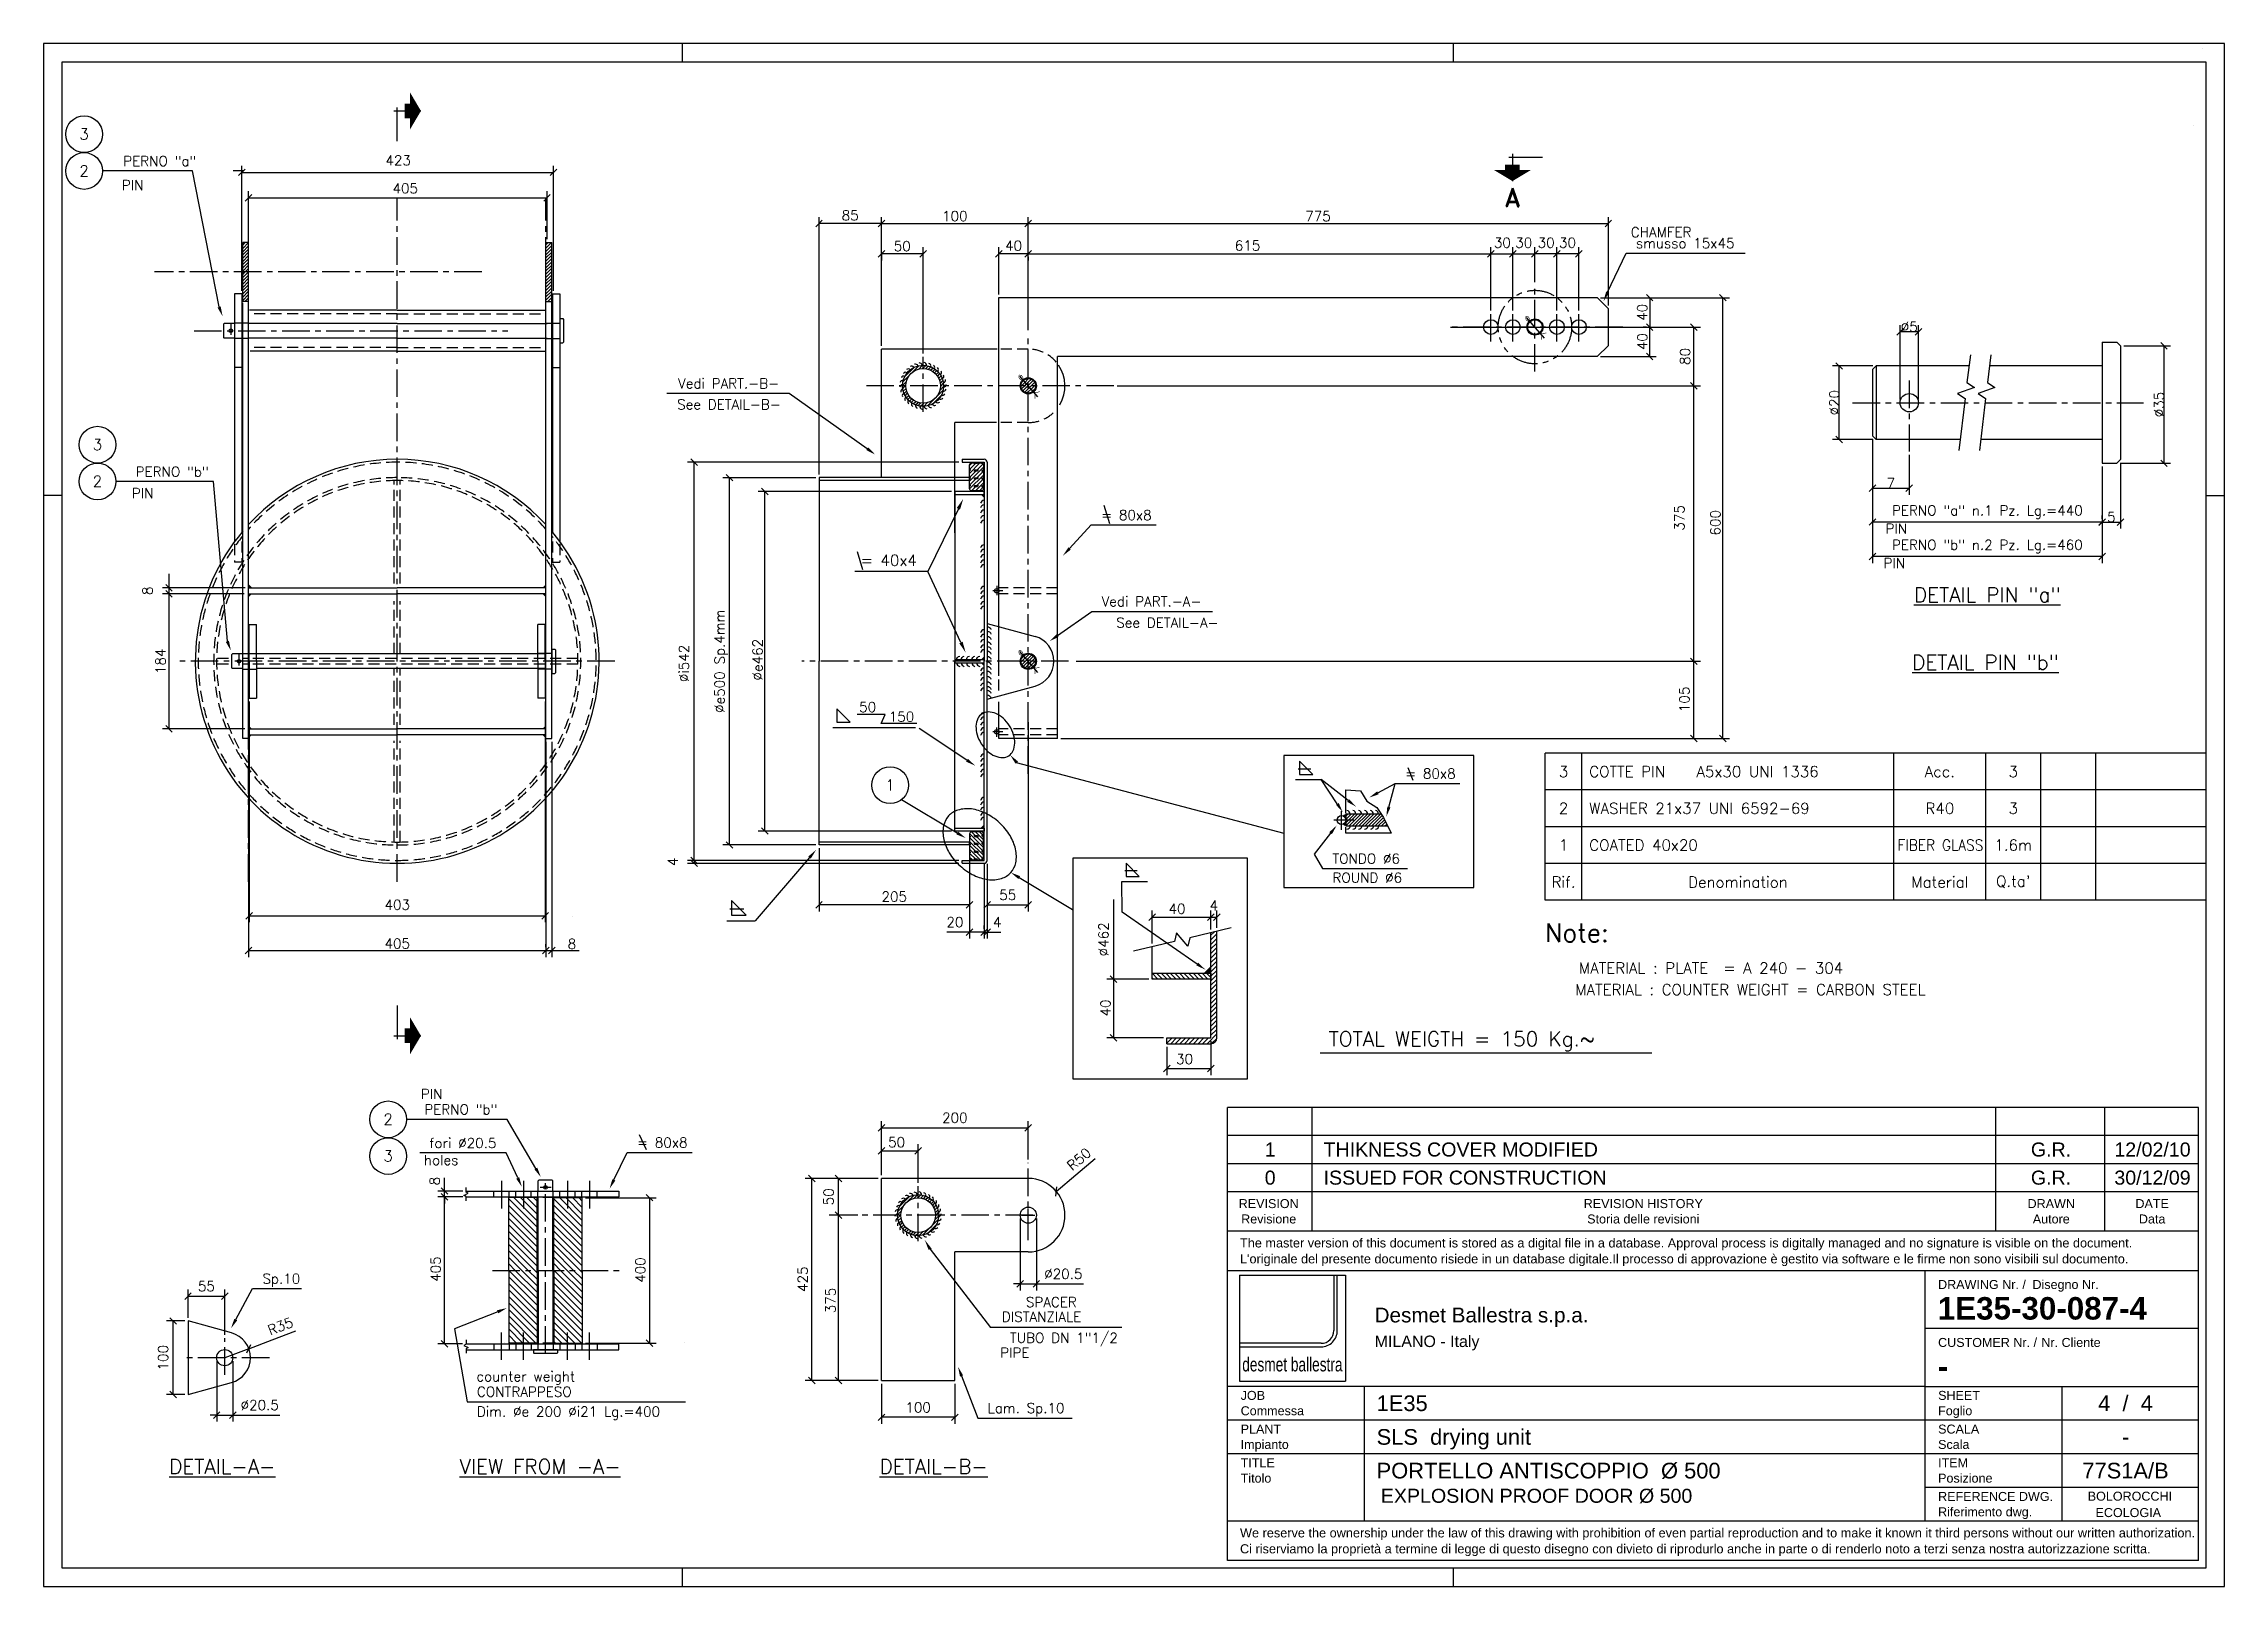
# Model space of a CAD drawing. Extents: x 50 to 3020, y 50 to 2150.
import ezdxf
from ezdxf.enums import TextEntityAlignment as Align

# ---------------------------------------------------------------- set-up
doc = ezdxf.new("R2010")
doc.units = 0
doc.header["$LTSCALE"] = 30
doc.header["$MEASUREMENT"] = 0
for name, pattern in [('CENTER', [2, 1.25, -0.25, 0.25, -0.25]), ('DASHED', [0.75, 0.5, -0.25]), ('PHANTOM', [2.5, 1.25, -0.25, 0.25, -0.25, 0.25, -0.25])]:
    doc.linetypes.add(name, pattern=pattern)
doc.layers.get('0').update_dxf_attribs({"linetype": 'CONTINUOUS'})
doc.layers.get('DEFPOINTS').update_dxf_attribs({"linetype": 'CONTINUOUS'})
for name, color, linetype in [('1', 1, 'CONTINUOUS'), ('2', 2, 'CONTINUOUS'), ('3', 3, 'CONTINUOUS'), ('4', 4, 'CENTER'), ('6', 6, 'CONTINUOUS'), ('7', 7, 'DASHED'), ('RED', 1, 'CONTINUOUS')]:
    doc.layers.add(name, color=color, linetype=linetype)
doc.styles.add('a17', font='ARIAL.TTF', dxfattribs={"height": 0.162})
doc.styles.add('A22', font='ARIAL.TTF', dxfattribs={"height": 0.22})
doc.styles.add('a25', font='ARIAL.TTF', dxfattribs={"height": 0.25})
doc.styles.add('a3', font='ARIAL.TTF', dxfattribs={"height": 0.3})
doc.styles.add('A4', font='ARIALBD.TTF', dxfattribs={"height": 0.4})
doc.styles.add('fab', font='ARIAL.TTF', dxfattribs={"width": 0.67})
doc.styles.add('PES', font='romand', dxfattribs={"height": 400})
doc.styles.add('ROMAND', font='romand')
doc.styles.add('ROMANS', font='romans')
doc.dimstyles.get("Standard").update_dxf_attribs({"dimtxt": 0.18, "dimasz": 0.18, "dimexe": 0.18, "dimexo": 0.0625, "dimgap": 0.09, "dimtad": 0, "dimtih": 1, "dimtoh": 1, "dimdec": 4, "dimzin": 0, "dimdsep": 46, "dimtxsty": 'Standard', "dimcen": 0.09, "dimadec": 0, "dimazin": 0, "dimtfac": 1, "dimtdec": 4, "dimtofl": 0, "dimtmove": 0, "dimatfit": 3, "dimfxl": 1, "dimtolj": 1, "dimtzin": 0, "dimarcsym": 0})

msp = doc.modelspace()

# ---------------------------------------------------------------- texts
at = {"color": 4}
for s, height, style, p in [('1', 19.10726, 'a25', (1720.44695, 635.125)), ('G.R.', 19.107258, 'a25', (2783.86852, 635.125)), ('12/02/10', 19.107258, 'a25', (2922.0889, 635.125)), ('0', 19.10726, 'a25', (1720.44695, 596.81972)), ('G.R.', 19.107258, 'a25', (2783.86852, 596.81972)), ('30/12/09', 19.107258, 'a25', (2922.0889, 596.81972)), ('REVISION', 12.228645, 'a17', (1718.4376, 564.91484)), ('REVISION HISTORY', 12.2286449, 'a17', (2228.63706, 564.91484)), ('DRAWN', 12.228645, 'a17', (2784.21941, 564.91484)), ('DATE', 12.228645, 'a17', (2921.62115, 564.91484))]:
    msp.add_text(s, height=height, dxfattribs=dict(at, style=style)).set_placement(p, align=Align.CENTER)
for s, height, style, p in [('THIKNESS COVER MODIFIED', 19.1072577, 'a25', (1793.18734, 635.125)), ('ISSUED FOR CONSTRUCTION', 19.1072577, 'a25', (1793.18734, 596.81972)), ('DRAWING Nr. / ', 12.2286449, 'a17', (2630.09231, 454.80155)), ('Desmet Ballestra s.p.a.', 20.1772642, 'A22', (1862.68111, 409.25708)), ('MILANO - Italy', 15.5915223, 'a17', (1862.68111, 375.7845)), ('CUSTOMER Nr. / ', 12.2286449, 'a17', (2630.09231, 375.91724)), ('JOB', 12.228645, 'a17', (1680.26486, 303.84679)), ('SHEET', 12.228645, 'a17', (2630.11458, 303.84679)), ('PLANT', 12.228645, 'a17', (1680.26486, 257.98937)), ('SCALA', 12.228645, 'a17', (2630.11458, 257.98937)), ('TITLE', 12.228645, 'a17', (1680.26486, 212.13195)), ('ITEM', 12.228645, 'a17', (2630.11458, 212.13195)), ('EXPLOSION PROOF DOOR %%C 500', 19.1072577, 'a25', (1871.18169, 163.74186)), ('REFERENCE DWG.', 12.2286449, 'a17', (2630.11458, 166.27453))]:
    msp.add_text(s, height=height, dxfattribs=dict(at, style=style)).set_placement(p)
at = {"color": 6, "style": 'a17'}
for s, height, p in [('Revisione', 12.228645, (1718.4376, 543.98234)), ('Storia delle revisioni', 12.2286449, (2228.63706, 543.98234)), ('Autore', 12.228645, (2784.21941, 543.98234)), ('Data', 12.228645, (2921.62115, 543.98234))]:
    msp.add_text(s, height=height, dxfattribs=at).set_placement(p, align=Align.CENTER)
for s, height, p in [('The master version of this document is stored as a digital file in a database. Approval process is digitally managed and no signature is visible on the document. ', 12.381503, (1679.37282, 511.33026)), ("L'originale del presente documento risiede in un database digitale.Il processo di approvazione è gestito via software e le firme non sono visibili sul documento.", 12.381503, (1679.37282, 489.62935)), (' Disegno Nr.', 12.2286449, (2753.87166, 454.80155)), (' Nr. Cliente', 12.2286449, (2766.02388, 375.91724)), ('Commessa', 12.228645, (1680.26486, 282.91428)), ('Foglio', 12.228645, (2630.11458, 282.91428)), ('Impianto', 12.228645, (1680.26486, 237.05687)), ('Scala', 12.228645, (2630.11458, 237.05687)), ('Titolo', 12.228645, (1680.26486, 191.19945)), ('Posizione', 12.228645, (2630.11458, 191.19945)), (' BOLOROCCHI', 12.2286449, (2829.14874, 166.64675)), ('Riferimento dwg.', 12.2286449, (2630.11458, 145.34203)), ('ECOLOGIA ', 12.228645, (2844.49488, 144.31578)), ('We reserve the ownership under the law of this drawing with prohibition of even partial reproduction and to make it known it third persons without our written authorization.', 12.381503, (1679.37282, 116.63163)), ('Ci riserviamo la proprietà a termine di legge di questo disegno con divieto di riprodurlo anche in parte o di renderlo noto a terzi senza nostra autorizzazione scritta.', 12.381503, (1679.37282, 94.93072))]:
    msp.add_text(s, height=height, dxfattribs=at).set_placement(p)
at = {"color": 3, "style": 'A4'}
msp.add_text('1E35-30-087-4', height=30.5716124, dxfattribs=at).set_placement((2629.67096, 413.18017))
at = {"color": 6, "style": 'fab', "width": 0.7}
msp.add_text('desmet ballestra', height=19.0353988, dxfattribs=at).set_placement((1682.43784, 342.60275))
at = {"color": 2, "style": 'A4'}
msp.add_text('-', height=30.57161, dxfattribs=at).set_placement((2629.67096, 334.29586))
at = {"color": 2, "lineweight": 30, "style": 'a3'}
for s, height, p in [('1E35', 21.3237, (1865.43858, 288.61952)), ('SLS  drying unit', 21.3236996, (1865.43858, 242.76211)), ('PORTELLO ANTISCOPPIO  %%C 500', 21.3236996, (1865.43858, 196.90469))]:
    msp.add_text(s, height=height, dxfattribs=at).set_placement(p)
for s, p in [('4  /  4', (2885.34851, 288.61952)), ('-', (2885.34851, 242.76211)), ('77S1A/B', (2885.34851, 196.90469))]:
    msp.add_text(s, height=21.3237, dxfattribs=at).set_placement(p, align=Align.CENTER)
at = {"layer": '2', "style": 'ROMANS'}
for s, p in [('%%UDETAIL PIN "a"', (2696.98245, 1389.87643)), ('%%UDETAIL PIN "b"', (2694.55727, 1297.80502)), ('%%UDETAIL-A-', (293.27148, 203.28124)), ('%%UVIEW FROM -A-', (726.11523, 203.28124)), ('%%UDETAIL-B-', (1262.11369, 203.28124))]:
    msp.add_text(s, height=20, dxfattribs=at).set_placement(p, align=Align.CENTER)
for s, height, p in [('Note:', 25, (2094.87384, 927.17365)), ('TOTAL WEIGTH = 150 Kg.~ ', 20, (1800.16676, 785.29699))]:
    msp.add_text(s, height=height, dxfattribs=at).set_placement(p)
at = {"layer": '3', "style": 'ROMANS'}
for s, p in [('MATERIAL : PLATE  = A 240 - 304     ', (2140.88484, 884.13383)), ('MATERIAL : COUNTER WEIGHT = CARBON STEEL ', (2135.99387, 854.80302))]:
    msp.add_text(s, height=15, dxfattribs=at).set_placement(p)
at = {"layer": '6', "color": 3, "style": 'ROMANS'}
for s, height, p in [('PERNO "a"', 13.5, (257.96553, 1990.15421)), ('PIN', 13.5, (185.97409, 1957.42935)), ('CHAMFER', 13.5, (2294.23912, 1893.34898)), ('Vedi PART.-B-', 13.5, (1051.80945, 1687.41355)), ('See DETAIL-B-', 13.5, (1054.00635, 1658.81789)), ('PIN', 13.5, (199.60011, 1537.96191)), ('PERNO "b"', 13.5, (274.89693, 1567.31237)), ('PIN', 13.5, (2587.9851, 1489.80207)), ('= 40x4', 15, (1239.28011, 1446.68158)), ('PIN', 13.5, (2585.40188, 1442.89751)), ('See DETAIL-A-', 13.5, (1650.22241, 1361.8531)), ('PIN', 13.5, (593.3112, 720.1879)), ('PERNO "b"', 13.5, (668.01591, 699.21634)), ('fori %%C20.5', 13.5, (666.65127, 653.47009)), ('holes', 13.5, (614.80799, 630.22718)), ('DISTANZIALE', 13.5, (1463.1938, 417.03709)), ('DISTANZIALE', 13.5, (1463.1938, 417.03709)), ('SPACER', 13.5, (1457.18707, 436.92233)), ('TUBO DN 1"1/2', 13.5, (1512.96392, 388.31871)), ('PIPE', 13.5, (1392.69488, 368.12047))]:
    msp.add_text(s, height=height, dxfattribs=at).set_placement(p, align=Align.MIDDLE_RIGHT)
for s, p in [('smusso 15x45', (2218.62472, 1878.3631)), ('= 80x8', (1490.18082, 1508.26187)), ('Vedi PART.-A-', (1490.90693, 1390.70347)), ('= 80x8', (1904.17059, 1156.35299)), ('TONDO %%C6', (1805.27224, 1040.5115)), ('ROUND %%C6', (1805.27224, 1014.6579)), ('= 80x8', (858.11434, 654.1614)), ('Sp.10', (348.04719, 468.88781)), ('counter weight', (639.47552, 335.82262)), ('CONTRAPPESO', (640.16625, 314.86386)), ('Lam. Sp.10', (1335.62794, 292.64745)), ('Dim. %%Ce 200 %%Ci21 Lg.=400', (640.16625, 288.00969))]:
    msp.add_text(s, height=13.5, dxfattribs=at).set_placement(p, align=Align.MIDDLE_LEFT)
at = {"layer": '6', "color": 3, "linetype": 'ByBlock', "style": 'ROMANS'}
for s, p in [('PERNO "a" n.1 Pz. Lg.=440', (2697.18332, 1512.34578)), ('PERNO "b" n.2 Pz. Lg.=460', (2697.18332, 1465.50183))]:
    msp.add_text(s, height=13.5, dxfattribs=at).set_placement(p, align=Align.MIDDLE)
at = {"layer": '6', "style": 'ROMAND', "width": 0.809841}
msp.add_text('FIBER GLASS', height=15, dxfattribs=at).set_placement((2574.86288, 1051.60554), (2691.71144, 1051.60554), align=Align.FIT)
at = {"layer": '6', "style": 'ROMAND'}
for s, p in [('Rif.', (2120, 1009.06187)), ('Denomination', (2357.5, 1009.06187)), ('Material', (2632.5, 1009.06187)), ("Q.ta'", (2732.5, 1009.06187))]:
    msp.add_text(s, height=15, dxfattribs=at).set_placement(p, align=Align.MIDDLE)
at = {"layer": '6', "color": 3, "linetype": 'ByBlock', "style": 'ROMANS'}
msp.add_text('%%C462', height=13.5, rotation=90, dxfattribs=at).set_placement((1493.46231, 930.75658), align=Align.MIDDLE)

# ---------------------------------------------------------------- blocks, each defined once
blk = doc.blocks.new('*X8')
at = {"color": 0}
for p, q in [((2017.6, 1216.8), (2031.8, 1231)), ((2017.6, 1222.1), (2026.5, 1231)), ((2017.6, 1227.4), (2021.2, 1231)), ((2017.6, 1211.4), (2036, 1229.9)), ((2017.6, 1206.1), (2036.6, 1225.1)), ((2019.2, 1221.1), (2017.6, 1221.1)), ((2018.6, 1220.4), (2017.6, 1220.4)), ((2017.6, 1200.8), (2036.6, 1219.8)), ((2017.9, 1219.8), (2017.6, 1219.8)), ((2028.5, 1230.4), (2023.2, 1230.4)), ((2028.5, 1219.8), (2023.2, 1219.8)), ((2029.2, 1220.4), (2023.9, 1220.4)), ((2029.8, 1221.1), (2024.5, 1221.1)), ((2035.5, 1230.4), (2033.8, 1230.4)), ((2036.6, 1219.8), (2033.8, 1219.8)), ((2036.6, 1220.4), (2034.5, 1220.4)), ((2036.6, 1221.1), (2035.1, 1221.1)), ((2017.6, 1195.6), (2036.6, 1214.5)), ((2019.2, 1210.5), (2017.6, 1210.5)), ((2018.6, 1209.8), (2017.6, 1209.8)), ((2017.9, 1209.2), (2017.6, 1209.2)), ((2019.2, 1199.9), (2017.6, 1199.9)), ((2018.6, 1199.2), (2017.6, 1199.2)), ((2017.9, 1198.5), (2017.6, 1198.5)), ((2020.3, 1193), (2036.6, 1209.2)), ((2028.5, 1209.2), (2023.2, 1209.2)), ((2028.5, 1198.5), (2023.2, 1198.5)), ((2029.2, 1209.8), (2023.9, 1209.8)), ((2029.2, 1199.2), (2023.9, 1199.2)), ((2029.8, 1210.5), (2024.5, 1210.5)), ((2029.8, 1199.9), (2024.5, 1199.9)), ((2025.6, 1193), (2036.6, 1203.9)), ((2030.9, 1193), (2036.6, 1198.6)), ((2036.6, 1209.2), (2033.8, 1209.2)), ((2036.6, 1198.5), (2033.8, 1198.5)), ((2036.6, 1209.8), (2034.5, 1209.8)), ((2036.6, 1199.2), (2034.5, 1199.2)), ((2036.6, 1210.5), (2035.1, 1210.5)), ((2036.6, 1199.9), (2035.1, 1199.9))]:
    blk.add_line(p, q, dxfattribs=at)
blk = doc.blocks.new('AA')
at = {"layer": '6'}
blk.add_solid([(0, 0), (5, 0), (0, 5)], dxfattribs=at)
blk = doc.blocks.new('*X10')
at = {"color": 0}
for p, q in [((536.2, 1358.2), (567.3, 1389.3)), ((536.2, 1367.1), (558.5, 1389.3)), ((536.2, 1375.9), (549.6, 1389.3)), ((536.2, 1384.7), (540.8, 1389.3)), ((537.6, 1350.8), (576.1, 1389.3)), ((546.5, 1350.8), (585, 1389.3)), ((555.3, 1350.8), (593.8, 1389.3)), ((564.1, 1350.8), (602.6, 1389.3)), ((573, 1350.8), (611.5, 1389.3)), ((581.8, 1350.8), (620.3, 1389.3)), ((590.7, 1350.8), (629.2, 1389.3)), ((599.5, 1350.8), (635.2, 1386.5)), ((608.3, 1350.8), (635.2, 1377.7)), ((617.2, 1350.8), (635.2, 1368.8)), ((635.2, 1351.2), (673.4, 1389.3)), ((635.2, 1360), (664.5, 1389.3)), ((635.2, 1368.8), (655.7, 1389.3)), ((635.2, 1377.7), (646.8, 1389.3)), ((635.2, 1386.5), (638, 1389.3)), ((643.7, 1350.8), (682.2, 1389.3)), ((652.5, 1350.8), (691, 1389.3)), ((661.4, 1350.8), (699.9, 1389.3)), ((670.2, 1350.8), (708.7, 1389.3)), ((679.1, 1350.8), (717.6, 1389.3)), ((687.9, 1350.8), (726.4, 1389.3)), ((696.7, 1350.8), (734.2, 1388.3)), ((705.6, 1350.8), (734.2, 1379.5)), ((714.4, 1350.8), (734.2, 1370.6)), ((626, 1350.8), (635.2, 1360)), ((634.9, 1350.8), (635.2, 1351.2)), ((723.2, 1350.8), (734.2, 1361.8)), ((732.1, 1350.8), (734.2, 1352.9)), ((536.2, 1296.4), (567.7, 1327.8)), ((536.2, 1305.2), (558.8, 1327.8)), ((536.2, 1314), (550, 1327.8)), ((536.2, 1322.9), (541.1, 1327.8)), ((538, 1289.3), (576.5, 1327.8)), ((546.8, 1289.3), (585.3, 1327.8)), ((555.7, 1289.3), (594.2, 1327.8)), ((564.5, 1289.3), (603, 1327.8)), ((573.4, 1289.3), (611.9, 1327.8)), ((582.2, 1289.3), (620.7, 1327.8)), ((591, 1289.3), (629.5, 1327.8)), ((599.9, 1289.3), (635.2, 1324.6)), ((608.7, 1289.3), (635.2, 1315.8)), ((617.6, 1289.3), (635.2, 1307)), ((635.2, 1324.6), (638.4, 1327.8)), ((635.2, 1315.8), (647.2, 1327.8)), ((635.2, 1307), (656.1, 1327.8)), ((635.2, 1298.1), (664.9, 1327.8)), ((635.2, 1289.3), (673.7, 1327.8)), ((644.1, 1289.3), (682.6, 1327.8)), ((652.9, 1289.3), (691.4, 1327.8)), ((661.7, 1289.3), (700.2, 1327.8)), ((670.6, 1289.3), (709.1, 1327.8)), ((679.4, 1289.3), (717.9, 1327.8)), ((688.3, 1289.3), (726.8, 1327.8)), ((697.1, 1289.3), (734.2, 1326.4)), ((705.9, 1289.3), (734.2, 1317.6)), ((714.8, 1289.3), (734.2, 1308.7)), ((626.4, 1289.3), (635.2, 1298.1)), ((723.6, 1289.3), (734.2, 1299.9)), ((732.5, 1289.3), (734.2, 1291.1))]:
    blk.add_line(p, q, dxfattribs=at)
blk = doc.blocks.new('*D11')
at = {"linetype": 'ByBlock'}
for p, q in [((1017.5, 1004.4), (891.1, 1004.4)), ((904.6, 999.9), (895.6, 1008.9)), ((900.1, 504.4), (900.1, 1004.4)), ((904.6, 499.9), (895.6, 508.9)), ((1017.5, 504.4), (891.1, 504.4))]:
    blk.add_line(p, q, dxfattribs=at)
at = {"layer": 'DEFPOINTS', "color": 0, "linetype": 'ByBlock'}
for p in [(900.1, 1004.4), (1022, 1004.4), (1022, 504.4)]:
    blk.add_point(p, dxfattribs=at)
at = {"color": 3, "linetype": 'ByBlock', "style": 'ROMANS'}
blk.add_text('%%Ce500 Sp.4mm', height=13.5, rotation=90, dxfattribs=at).set_placement((886.6, 754.4), align=Align.MIDDLE_CENTER)
blk = doc.blocks.new('*D42')
at = {"layer": '6', "lineweight": -2}
for p, q in [((1296.5, 1580.2), (927.1, 1580.2)), ((940.6, 1575.7), (931.6, 1584.7)), ((936.1, 1038.2), (936.1, 1580.2)), ((940.6, 1033.7), (931.6, 1042.7)), ((1296.5, 1038.2), (927.1, 1038.2))]:
    blk.add_line(p, q, dxfattribs=at)
at = {"layer": 'DEFPOINTS', "color": 0}
for p in [(936.1, 1580.2), (1301, 1580.2), (1301, 1038.2)]:
    blk.add_point(p, dxfattribs=at)
at = {"layer": '6', "color": 3, "insert": (922.1, 1306.3), "char_height": 13.5, "attachment_point": 5, "rotation": 90, "style": 'ROMANS'}
blk.add_mtext('\\A1;%%Ci542', dxfattribs=at)
blk = doc.blocks.new('*D44')
at = {"layer": '6', "lineweight": -2}
for p, q in [((940.6, 1033.7), (931.6, 1042.7)), ((931.6, 1038.2), (927.1, 1038.2)), ((1296.5, 1034.2), (927.1, 1034.2)), ((940.6, 1029.7), (931.6, 1038.7)), ((936.1, 1038.2), (936.1, 1034.2))]:
    blk.add_line(p, q, dxfattribs=at)
at = {"layer": 'DEFPOINTS', "color": 0}
for p in [(936.1, 1038.2), (936.1, 1034.2), (1301, 1034.2)]:
    blk.add_point(p, dxfattribs=at)
at = {"layer": '6', "color": 3, "insert": (906.9, 1036.2), "char_height": 13.5, "attachment_point": 5, "rotation": 90, "style": 'ROMANS'}
blk.add_mtext('\\A1;4', dxfattribs=at)
blk = doc.blocks.new('*D41')
at = {"layer": '6', "lineweight": -2}
for p, q in [((1036.8, 1535.7), (1027.8, 1544.7)), ((1286.5, 1540.2), (1023.3, 1540.2)), ((1032.3, 1078.2), (1032.3, 1540.2)), ((1286.5, 1078.2), (1023.3, 1078.2)), ((1036.8, 1073.7), (1027.8, 1082.7))]:
    blk.add_line(p, q, dxfattribs=at)
at = {"layer": 'DEFPOINTS', "color": 0}
for p in [(1032.3, 1540.2), (1291, 1540.2), (1291, 1078.2)]:
    blk.add_point(p, dxfattribs=at)
at = {"layer": '6', "color": 3, "insert": (1022.4, 1311.4), "char_height": 13.5, "attachment_point": 5, "rotation": 90, "style": 'ROMANS'}
blk.add_mtext('\\A1;%%Ce462', dxfattribs=at)
blk = doc.blocks.new('FF')
at = {"layer": '6'}
blk.add_arc((4.5, -0.4), 4.53, 175.2846, 264.1351, dxfattribs=at)
blk = doc.blocks.new('*D68')
at = {"layer": '6', "lineweight": -2}
for p, q in [((330.1, 1254.7), (330.1, 953.9)), ((733.1, 1254.7), (733.1, 953.9)), ((325.6, 958.4), (334.6, 967.4)), ((330.1, 962.9), (733.1, 962.9)), ((728.6, 958.4), (737.6, 967.4))]:
    blk.add_line(p, q, dxfattribs=at)
at = {"layer": 'DEFPOINTS', "color": 0}
for p in [(330.1, 1259.2), (733.1, 1259.2), (733.1, 962.9)]:
    blk.add_point(p, dxfattribs=at)
at = {"layer": '6', "color": 3, "insert": (531.6, 977.8), "char_height": 13.5, "attachment_point": 5, "style": 'ROMANS'}
blk.add_mtext('\\A1;403', dxfattribs=at)
blk = doc.blocks.new('*D67')
at = {"layer": '6', "lineweight": -2}
for p, q in [((329.1, 1199.7), (329.1, 906.4)), ((734.1, 1199.7), (734.1, 906.4)), ((324.6, 910.9), (333.6, 919.9)), ((329.1, 915.4), (734.1, 915.4)), ((729.6, 910.9), (738.6, 919.9))]:
    blk.add_line(p, q, dxfattribs=at)
at = {"layer": 'DEFPOINTS', "color": 0}
for p in [(329.1, 1204.2), (734.1, 1204.2), (734.1, 915.4)]:
    blk.add_point(p, dxfattribs=at)
at = {"layer": '6', "color": 3, "insert": (531.6, 925), "char_height": 13.5, "attachment_point": 5, "style": 'ROMANS'}
blk.add_mtext('\\A1;405', dxfattribs=at)
blk = doc.blocks.new('*D66')
at = {"layer": '6', "lineweight": -2}
for p, q in [((742.1, 1199.7), (742.1, 906.4)), ((734.1, 919.9), (734.1, 924.4)), ((729.6, 910.9), (738.6, 919.9)), ((734.1, 915.4), (742.1, 915.4)), ((737.6, 910.9), (746.6, 919.9))]:
    blk.add_line(p, q, dxfattribs=at)
at = {"layer": 'DEFPOINTS', "color": 0}
for p in [(742.1, 1204.2), (734.1, 915.4), (742.1, 915.4)]:
    blk.add_point(p, dxfattribs=at)
at = {"layer": '6', "color": 3, "insert": (769.5, 924.5), "char_height": 13.5, "attachment_point": 5, "style": 'ROMANS'}
blk.add_mtext('\\A1;8', dxfattribs=at)
blk = doc.blocks.new('*D70')
at = {"layer": '6', "lineweight": -2}
for p, q in [((323.2, 1401.2), (211.8, 1401.2)), ((225.3, 1396.7), (216.3, 1405.7)), ((220.8, 1217.2), (220.8, 1401.2)), ((225.3, 1212.7), (216.3, 1221.7)), ((323.9, 1217.2), (211.8, 1217.2))]:
    blk.add_line(p, q, dxfattribs=at)
at = {"layer": 'DEFPOINTS', "color": 0}
for p in [(220.8, 1401.2), (327.7, 1401.2), (328.4, 1217.2)]:
    blk.add_point(p, dxfattribs=at)
at = {"layer": '6', "color": 3, "insert": (209.3, 1309.2), "char_height": 13.5, "attachment_point": 5, "rotation": 90, "style": 'ROMANS'}
blk.add_mtext('\\A1;184', dxfattribs=at)
blk = doc.blocks.new('*D69')
at = {"layer": '6', "lineweight": -2}
for p, q in [((324.6, 1409.2), (211.8, 1409.2)), ((216.3, 1401.2), (211.8, 1401.2)), ((225.3, 1404.7), (216.3, 1413.7)), ((225.3, 1396.7), (216.3, 1405.7)), ((220.8, 1401.2), (220.8, 1409.2))]:
    blk.add_line(p, q, dxfattribs=at)
at = {"layer": 'DEFPOINTS', "color": 0}
for p in [(220.8, 1409.2), (220.8, 1401.2), (329.1, 1409.2)]:
    blk.add_point(p, dxfattribs=at)
at = {"layer": '6', "color": 3, "insert": (191.6, 1405.2), "char_height": 13.5, "attachment_point": 5, "rotation": 90, "style": 'ROMANS'}
blk.add_mtext('\\A1;8', dxfattribs=at)
blk = doc.blocks.new('*D63')
at = {"layer": '6', "lineweight": -2}
for p, q in [((1456.4, 1309.2), (2306.6, 1309.2)), ((2302.1, 1304.7), (2293.1, 1313.7)), ((2297.6, 1204.2), (2297.6, 1309.2)), ((1435.5, 1204.2), (2306.6, 1204.2)), ((2302.1, 1199.7), (2293.1, 1208.7))]:
    blk.add_line(p, q, dxfattribs=at)
at = {"layer": 'DEFPOINTS', "color": 0}
for p in [(1451.9, 1309.2), (2297.6, 1309.2), (1431, 1204.2)]:
    blk.add_point(p, dxfattribs=at)
at = {"layer": '6', "color": 3, "insert": (2284.6, 1257.4), "char_height": 13.5, "attachment_point": 5, "rotation": 90, "style": 'ROMANS'}
blk.add_mtext('\\A1;105', dxfattribs=at)
blk = doc.blocks.new('*D62')
at = {"layer": '6', "lineweight": -2}
for p, q in [((1965.9, 1764.2), (2306.6, 1764.2)), ((2302.1, 1759.7), (2293.1, 1768.7)), ((2297.6, 1309.2), (2297.6, 1764.2)), ((1456.4, 1309.2), (2306.6, 1309.2)), ((2302.1, 1304.7), (2293.1, 1313.7))]:
    blk.add_line(p, q, dxfattribs=at)
at = {"layer": 'DEFPOINTS', "color": 0}
for p in [(1961.4, 1764.2), (2297.6, 1764.2), (1451.9, 1309.2)]:
    blk.add_point(p, dxfattribs=at)
at = {"layer": '6', "color": 3, "insert": (2277.8, 1504.4), "char_height": 13.5, "attachment_point": 5, "rotation": 90, "style": 'ROMANS'}
blk.add_mtext('\\A1;375', dxfattribs=at)
blk = doc.blocks.new('*D60')
at = {"layer": '6', "lineweight": -2}
for p, q in [((2205.1, 1764.2), (2306.6, 1764.2)), ((2302.1, 1759.7), (2293.1, 1768.7)), ((2297.6, 1684.2), (2297.6, 1764.2)), ((1512.3, 1684.2), (2306.6, 1684.2)), ((2302.1, 1679.7), (2293.1, 1688.7))]:
    blk.add_line(p, q, dxfattribs=at)
at = {"layer": 'DEFPOINTS', "color": 0}
for p in [(2200.6, 1764.2), (2297.6, 1764.2), (1507.8, 1684.2)]:
    blk.add_point(p, dxfattribs=at)
at = {"layer": '6', "color": 3, "insert": (2285.6, 1724.2), "char_height": 13.5, "attachment_point": 5, "rotation": 90, "style": 'ROMANS'}
blk.add_mtext('\\A1;80', dxfattribs=at)
blk = doc.blocks.new('*D59')
at = {"layer": '6', "lineweight": -2}
for p, q in [((1186.5, 1900.5), (1195.5, 1909.5)), ((1191, 1738.7), (1191, 1914)), ((1191, 1905), (1391, 1905)), ((1386.5, 1900.5), (1395.5, 1909.5)), ((1391, 1759.9), (1391, 1914))]:
    blk.add_line(p, q, dxfattribs=at)
at = {"layer": 'DEFPOINTS', "color": 0}
for p in [(1391, 1905), (1391, 1755.4), (1191, 1734.2)]:
    blk.add_point(p, dxfattribs=at)
at = {"layer": '6', "color": 3, "insert": (1291, 1915.2), "char_height": 13.5, "attachment_point": 5, "style": 'ROMANS'}
blk.add_mtext('\\A1;100', dxfattribs=at)
blk = doc.blocks.new('*D58')
at = {"layer": '6', "lineweight": -2}
for p, q in [((1247.8, 1728.1), (1247.8, 1873)), ((1186.5, 1859.5), (1195.5, 1868.5)), ((1247.8, 1864), (1191, 1864)), ((1191, 1863.1), (1191, 1855)), ((1243.3, 1859.5), (1252.3, 1868.5))]:
    blk.add_line(p, q, dxfattribs=at)
at = {"layer": 'DEFPOINTS', "color": 0}
for p in [(1191, 1867.6), (1191, 1864), (1247.8, 1723.6)]:
    blk.add_point(p, dxfattribs=at)
at = {"layer": '6', "color": 3, "insert": (1219.4, 1874.3), "char_height": 13.5, "attachment_point": 5, "style": 'ROMANS'}
blk.add_mtext('\\A1;50', dxfattribs=at)
blk = doc.blocks.new('*D57')
at = {"layer": '6', "lineweight": -2}
for p, q in [((1386.5, 1900.5), (1395.5, 1909.5)), ((1391, 1909.5), (1391, 1914)), ((1391, 1905), (2181, 1905)), ((2176.5, 1900.5), (2185.5, 1909.5)), ((2181, 1793.7), (2181, 1914))]:
    blk.add_line(p, q, dxfattribs=at)
at = {"layer": 'DEFPOINTS', "color": 0}
for p in [(1391, 1905), (2181, 1905), (2181, 1789.2)]:
    blk.add_point(p, dxfattribs=at)
at = {"layer": '6', "color": 3, "insert": (1785.6, 1915.1), "char_height": 13.5, "attachment_point": 5, "style": 'ROMANS'}
blk.add_mtext('\\A1;775', dxfattribs=at)
blk = doc.blocks.new('*D56')
at = {"layer": '6', "lineweight": -2}
for p, q in [((2021, 1786.6), (2021, 1873)), ((1386.5, 1859.5), (1395.5, 1868.5)), ((1391, 1864), (2021, 1864)), ((1391, 1859.8), (1391, 1855)), ((2016.5, 1859.5), (2025.5, 1868.5))]:
    blk.add_line(p, q, dxfattribs=at)
at = {"layer": 'DEFPOINTS', "color": 0}
for p in [(1391, 1864.3), (2021, 1864), (2021, 1782.1)]:
    blk.add_point(p, dxfattribs=at)
at = {"layer": '6', "color": 3, "insert": (1689.7, 1875.2), "char_height": 13.5, "attachment_point": 5, "style": 'ROMANS'}
blk.add_mtext('\\A1;615', dxfattribs=at)
blk = doc.blocks.new('*D55')
at = {"layer": '6', "lineweight": -2}
for p, q in [((2021, 1786.6), (2021, 1873)), ((2051, 1786.6), (2051, 1873)), ((2016.5, 1859.5), (2025.5, 1868.5)), ((2021, 1864), (2051, 1864)), ((2046.5, 1859.5), (2055.5, 1868.5))]:
    blk.add_line(p, q, dxfattribs=at)
at = {"layer": 'DEFPOINTS', "color": 0}
for p in [(2051, 1864), (2021, 1782.1), (2051, 1782.1)]:
    blk.add_point(p, dxfattribs=at)
at = {"layer": '6', "color": 3, "insert": (2036.7, 1879), "char_height": 13.5, "attachment_point": 5, "style": 'ROMANS'}
blk.add_mtext('\\A1;30', dxfattribs=at)
blk = doc.blocks.new('*D54')
at = {"layer": '6', "lineweight": -2}
for p, q in [((2051, 1868.5), (2051, 1873)), ((2081, 1825.1), (2081, 1873)), ((2046.5, 1859.5), (2055.5, 1868.5)), ((2051, 1864), (2081, 1864)), ((2076.5, 1859.5), (2085.5, 1868.5))]:
    blk.add_line(p, q, dxfattribs=at)
at = {"layer": 'DEFPOINTS', "color": 0}
for p in [(2051, 1864), (2081, 1864), (2081, 1820.6)]:
    blk.add_point(p, dxfattribs=at)
at = {"layer": '6', "color": 3, "insert": (2065.8, 1879), "char_height": 13.5, "attachment_point": 5, "style": 'ROMANS'}
blk.add_mtext('\\A1;30', dxfattribs=at)
blk = doc.blocks.new('*D53')
at = {"layer": '6', "lineweight": -2}
for p, q in [((2081, 1825.1), (2081, 1873)), ((2111, 1868.5), (2111, 1873)), ((2076.5, 1859.5), (2085.5, 1868.5)), ((2111, 1864), (2081, 1864)), ((2106.5, 1859.5), (2115.5, 1868.5))]:
    blk.add_line(p, q, dxfattribs=at)
at = {"layer": 'DEFPOINTS', "color": 0}
for p in [(2081, 1864), (2111, 1864), (2081, 1820.6)]:
    blk.add_point(p, dxfattribs=at)
at = {"layer": '6', "color": 3, "insert": (2096.3, 1879), "char_height": 13.5, "attachment_point": 5, "style": 'ROMANS'}
blk.add_mtext('\\A1;30', dxfattribs=at)
blk = doc.blocks.new('*D52')
at = {"layer": '6', "lineweight": -2}
for p, q in [((2111, 1786.6), (2111, 1873)), ((2141, 1786.6), (2141, 1873)), ((2106.5, 1859.5), (2115.5, 1868.5)), ((2141, 1864), (2111, 1864)), ((2136.5, 1859.5), (2145.5, 1868.5))]:
    blk.add_line(p, q, dxfattribs=at)
at = {"layer": 'DEFPOINTS', "color": 0}
for p in [(2111, 1864), (2111, 1782.1), (2141, 1782.1)]:
    blk.add_point(p, dxfattribs=at)
at = {"layer": '6', "color": 3, "insert": (2125.4, 1879), "char_height": 13.5, "attachment_point": 5, "style": 'ROMANS'}
blk.add_mtext('\\A1;30', dxfattribs=at)
blk = doc.blocks.new('*D13')
at = {"linetype": 'ByBlock'}
for p, q in [((1868.9, 668.5), (1844, 668.5)), ((1857.5, 664), (1848.5, 673)), ((1853, 568.5), (1853, 668.5)), ((1868.9, 568.5), (1844, 568.5)), ((1857.5, 564), (1848.5, 573))]:
    blk.add_line(p, q, dxfattribs=at)
at = {"layer": 'DEFPOINTS', "color": 0, "linetype": 'ByBlock'}
for p in [(1853, 668.5), (1873.4, 668.5), (1873.4, 568.5)]:
    blk.add_point(p, dxfattribs=at)
at = {"color": 3, "linetype": 'ByBlock', "style": 'ROMANS'}
blk.add_text('100', height=13.5, rotation=90, dxfattribs=at).set_placement((1839.5, 618.5), align=Align.MIDDLE_CENTER)
blk = doc.blocks.new('*D12')
at = {"linetype": 'ByBlock'}
for p, q in [((1987.8, 642.7), (2020.3, 654.9)), ((1956.2, 630.8), (1923.4, 618.5)), ((1953.5, 625), (1958.8, 636.6)), ((1956.2, 630.8), (1987.8, 642.7))]:
    blk.add_line(p, q, dxfattribs=at)
at = {"layer": 'DEFPOINTS', "color": 0, "linetype": 'ByBlock'}
for p in [(1956.2, 630.8), (1923.4, 618.5)]:
    blk.add_point(p, dxfattribs=at)
at = {"color": 3, "linetype": 'ByBlock', "style": 'ROMANS'}
blk.add_text('R35', height=13.5, rotation=20.5589, dxfattribs=at).set_placement((1999.3, 661.4), align=Align.MIDDLE_CENTER)
blk = doc.blocks.new('*D17')
at = {"linetype": 'ByBlock'}
for p, q in [((1868.9, 697.8), (1877.9, 706.8)), ((1873.4, 673), (1873.4, 711.3)), ((1873.4, 702.3), (1923.4, 702.3)), ((1918.9, 697.8), (1927.9, 706.8)), ((1923.4, 649.6), (1923.4, 711.3))]:
    blk.add_line(p, q, dxfattribs=at)
at = {"layer": 'DEFPOINTS', "color": 0, "linetype": 'ByBlock'}
for p in [(1923.4, 702.3), (1873.4, 668.5), (1923.4, 645.1)]:
    blk.add_point(p, dxfattribs=at)
at = {"color": 3, "linetype": 'ByBlock', "style": 'ROMANS'}
blk.add_text('55', height=13.5, dxfattribs=at).set_placement((1898.4, 715.8), align=Align.MIDDLE_CENTER)
blk = doc.blocks.new('*D21')
at = {"linetype": 'ByBlock'}
for p, q in [((282.4, 330.3), (282.4, 247.8)), ((304.4, 330.3), (304.4, 247.8)), ((282.4, 256.8), (273.4, 256.8)), ((277.9, 252.3), (286.9, 261.3)), ((282.4, 256.8), (304.4, 256.8)), ((299.9, 252.3), (308.9, 261.3)), ((304.4, 256.8), (313.4, 256.8)), ((313.4, 256.8), (368.6, 256.8))]:
    blk.add_line(p, q, dxfattribs=at)
at = {"layer": 'DEFPOINTS', "color": 0, "linetype": 'ByBlock'}
for p in [(282.4, 334.8), (304.4, 334.8), (304.4, 256.8)]:
    blk.add_point(p, dxfattribs=at)
at = {"color": 3, "linetype": 'ByBlock', "style": 'ROMANS'}
blk.add_text('%%C20.5', height=13.5, dxfattribs=at).set_placement((341, 270.3), align=Align.MIDDLE_CENTER)
blk = doc.blocks.new('SALD_C')
at = {"layer": '6'}
for p, q in [((0, 0), (7.81, 0)), ((0.87, 3.29), (4.64, 3.29)), ((5.28, 1.56), (1.28, 5.56)), ((1.28, 5.56), (1.28, 1.56)), ((1.28, 1.56), (5.28, 1.56))]:
    blk.add_line(p, q, dxfattribs=at)
blk = doc.blocks.new('*X14')
at = {"color": 0}
for p, q in [((1489.8, 535.2), (1501.8, 547.2)), ((1489.8, 539.6), (1497.4, 547.2)), ((1489.8, 544), (1493, 547.2)), ((1490.2, 531.2), (1506.2, 547.2)), ((1494.6, 531.2), (1510.6, 547.2)), ((1499.1, 531.2), (1515.1, 547.2)), ((1503.5, 531.2), (1519.5, 547.2)), ((1507.9, 531.2), (1523.9, 547.2)), ((1512.3, 531.2), (1528.3, 547.2)), ((1516.7, 531.2), (1532.7, 547.2)), ((1521.2, 531.2), (1537.2, 547.2)), ((1525.6, 531.2), (1539.3, 544.9)), ((1530, 531.2), (1540.9, 542.2)), ((1534.4, 531.2), (1542.4, 539.2)), ((1538.8, 531.2), (1543.9, 536.3)), ((1543.3, 531.2), (1545.4, 533.3))]:
    blk.add_line(p, q, dxfattribs=at)
blk = doc.blocks.new('*D43')
at = {"layer": '6'}
for p, q in [((1106, 1054.7), (1106, 968.6)), ((1311, 1054.7), (1311, 968.6)), ((1101.5, 973.1), (1110.5, 982.1)), ((1306.5, 973.1), (1315.5, 982.1)), ((1311, 977.6), (1106, 977.6))]:
    blk.add_line(p, q, dxfattribs=at)
at = {"layer": 'DEFPOINTS', "color": 0}
for p in [(1106, 1059.2), (1311, 1059.2), (1106, 977.6)]:
    blk.add_point(p, dxfattribs=at)
at = {"layer": '6', "color": 3, "insert": (1208.5, 988.9), "char_height": 13.5, "attachment_point": 5, "style": 'ROMANS'}
blk.add_mtext('\\A1;205', dxfattribs=at)
blk = doc.blocks.new('*D15')
at = {"linetype": 'ByBlock'}
for p, q in [((1242, 478.9), (1242, 376.9)), ((1222, 418.4), (1222, 376.9)), ((1217.5, 381.4), (1226.5, 390.4)), ((1237.5, 381.4), (1246.5, 390.4)), ((1213, 385.9), (1191.1, 385.9)), ((1222, 385.9), (1213, 385.9)), ((1242, 385.9), (1222, 385.9)), ((1242, 385.9), (1251, 385.9))]:
    blk.add_line(p, q, dxfattribs=at)
at = {"layer": 'DEFPOINTS', "color": 0, "linetype": 'ByBlock'}
for p in [(1242, 483.4), (1222, 422.9), (1222, 385.9)]:
    blk.add_point(p, dxfattribs=at)
at = {"color": 3, "linetype": 'ByBlock', "style": 'ROMANS'}
blk.add_text('20', height=13.5, dxfattribs=at).set_placement((1202.1, 399.4), align=Align.MIDDLE_CENTER)
blk = doc.blocks.new('*D16')
at = {"linetype": 'ByBlock'}
for p, q in [((1246, 418.4), (1246, 376.9)), ((1237.5, 381.4), (1246.5, 390.4)), ((1241.5, 381.4), (1250.5, 390.4)), ((1242, 390.4), (1242, 394.9)), ((1242, 385.9), (1233, 385.9)), ((1242, 385.9), (1246, 385.9)), ((1246, 385.9), (1255, 385.9)), ((1255, 385.9), (1264.6, 385.9))]:
    blk.add_line(p, q, dxfattribs=at)
at = {"layer": 'DEFPOINTS', "color": 0, "linetype": 'ByBlock'}
for p in [(1246, 422.9), (1242, 385.9), (1246, 385.9)]:
    blk.add_point(p, dxfattribs=at)
at = {"color": 3, "linetype": 'ByBlock', "style": 'ROMANS'}
blk.add_text('4', height=13.5, dxfattribs=at).set_placement((1259.8, 399.4), align=Align.MIDDLE_CENTER)
blk = doc.blocks.new('*D40')
at = {"layer": '6', "lineweight": -2}
for p, q in [((1101.5, 1900.5), (1110.5, 1909.5)), ((1106, 1563.7), (1106, 1914)), ((1191, 1905), (1106, 1905)), ((1186.5, 1900.5), (1195.5, 1909.5)), ((1191, 1909.5), (1191, 1914))]:
    blk.add_line(p, q, dxfattribs=at)
at = {"layer": 'DEFPOINTS', "color": 0}
for p in [(1106, 1905), (1191, 1905), (1106, 1559.2)]:
    blk.add_point(p, dxfattribs=at)
at = {"layer": '6', "color": 3, "insert": (1148.5, 1916.3), "char_height": 13.5, "attachment_point": 5, "style": 'ROMANS'}
blk.add_mtext('\\A1;85', dxfattribs=at)
blk = doc.blocks.new('*D65')
at = {"layer": '6', "lineweight": -2}
for p, q in [((324.6, 1935.6), (333.6, 1944.6)), ((329.1, 1883.7), (329.1, 1949.1)), ((329.1, 1940.1), (735.6, 1940.1)), ((731.1, 1935.6), (740.1, 1944.6)), ((735.6, 1883.7), (735.6, 1949.1))]:
    blk.add_line(p, q, dxfattribs=at)
at = {"layer": 'DEFPOINTS', "color": 0}
for p in [(735.6, 1940.1), (329.1, 1879.2), (735.6, 1879.2)]:
    blk.add_point(p, dxfattribs=at)
at = {"layer": '6', "color": 3, "insert": (542.5, 1953), "char_height": 13.5, "attachment_point": 5, "style": 'ROMANS'}
blk.add_mtext('\\A1;405', dxfattribs=at)
blk = doc.blocks.new('*D18')
at = {"linetype": 'ByBlock'}
for p, q in [((1302, 671.8), (1302, 413.9)), ((1246, 478.9), (1246, 413.9)), ((1241.5, 418.4), (1250.5, 427.4)), ((1246, 422.9), (1302, 422.9)), ((1297.5, 418.4), (1306.5, 427.4))]:
    blk.add_line(p, q, dxfattribs=at)
at = {"layer": 'DEFPOINTS', "color": 0, "linetype": 'ByBlock'}
for p in [(1302, 676.3), (1246, 483.4), (1302, 422.9)]:
    blk.add_point(p, dxfattribs=at)
at = {"color": 3, "linetype": 'ByBlock', "style": 'ROMANS'}
blk.add_text('55', height=13.5, dxfattribs=at).set_placement((1274, 436.4), align=Align.MIDDLE_CENTER)
blk = doc.blocks.new('*D51')
at = {"layer": '6', "lineweight": -2}
for p, q in [((1351, 1808.7), (1351, 1873)), ((1391, 1868.5), (1391, 1873)), ((1346.5, 1859.5), (1355.5, 1868.5)), ((1391, 1864), (1351, 1864)), ((1386.5, 1859.5), (1395.5, 1868.5))]:
    blk.add_line(p, q, dxfattribs=at)
at = {"layer": 'DEFPOINTS', "color": 0}
for p in [(1351, 1864), (1391, 1864), (1351, 1804.2)]:
    blk.add_point(p, dxfattribs=at)
at = {"layer": '6', "color": 3, "insert": (1371, 1875), "char_height": 13.5, "attachment_point": 5, "style": 'ROMANS'}
blk.add_mtext('\\A1;40', dxfattribs=at)
blk = doc.blocks.new('*D50')
at = {"layer": '6', "lineweight": -2}
for p, q in [((2241.8, 1759.7), (2232.8, 1768.7)), ((2237.3, 1724.2), (2237.3, 1764.2)), ((2239.1, 1764.2), (2246.3, 1764.2)), ((2170.5, 1724.2), (2246.3, 1724.2)), ((2241.8, 1719.7), (2232.8, 1728.7))]:
    blk.add_line(p, q, dxfattribs=at)
at = {"layer": 'DEFPOINTS', "color": 0}
for p in [(2234.6, 1764.2), (2237.3, 1764.2), (2166, 1724.2)]:
    blk.add_point(p, dxfattribs=at)
at = {"layer": '6', "color": 3, "insert": (2227.3, 1744.3), "char_height": 13.5, "attachment_point": 5, "rotation": 90, "style": 'ROMANS'}
blk.add_mtext('\\A1;40', dxfattribs=at)
blk = doc.blocks.new('*D49')
at = {"layer": '6', "lineweight": -2}
for p, q in [((2170.5, 1804.2), (2246.3, 1804.2)), ((2241.8, 1799.7), (2232.8, 1808.7)), ((2237.3, 1804.2), (2237.3, 1764.2)), ((2232.8, 1764.2), (2228.3, 1764.2)), ((2241.8, 1759.7), (2232.8, 1768.7))]:
    blk.add_line(p, q, dxfattribs=at)
at = {"layer": 'DEFPOINTS', "color": 0}
for p in [(2166, 1804.2), (2237.3, 1764.2), (2237.3, 1764.2)]:
    blk.add_point(p, dxfattribs=at)
at = {"layer": '6', "color": 3, "insert": (2227.1, 1784.2), "char_height": 13.5, "attachment_point": 5, "rotation": 90, "style": 'ROMANS'}
blk.add_mtext('\\A1;40', dxfattribs=at)
blk = doc.blocks.new('*D71')
at = {"layer": '6', "lineweight": -2}
for p, q in [((620.7, 580.1), (587.1, 580.1)), ((600.6, 575.6), (591.6, 584.6)), ((596.1, 380.1), (596.1, 580.1)), ((620.7, 380.1), (587.1, 380.1)), ((600.6, 375.6), (591.6, 384.6))]:
    blk.add_line(p, q, dxfattribs=at)
at = {"layer": 'DEFPOINTS', "color": 0}
for p in [(596.1, 580.1), (625.2, 580.1), (625.2, 380.1)]:
    blk.add_point(p, dxfattribs=at)
at = {"layer": '6', "color": 3, "insert": (583.9, 481.8), "char_height": 13.5, "attachment_point": 5, "rotation": 90, "style": 'ROMANS'}
blk.add_mtext('\\A1;405', dxfattribs=at)
blk = doc.blocks.new('*D19')
at = {"linetype": 'ByBlock'}
for p, q in [((1464.6, 1094.4), (1464.6, 1103.4)), ((1489.3, 1085.4), (1455.6, 1085.4)), ((1489.3, 1077.4), (1455.6, 1077.4)), ((1469.1, 1080.9), (1460.1, 1089.9)), ((1469.1, 1072.9), (1460.1, 1081.9)), ((1464.6, 1085.4), (1464.6, 1094.4)), ((1464.6, 1077.4), (1464.6, 1085.4)), ((1464.6, 1077.4), (1464.6, 1068.4))]:
    blk.add_line(p, q, dxfattribs=at)
at = {"layer": 'DEFPOINTS', "color": 0, "linetype": 'ByBlock'}
for p in [(1464.6, 1085.4), (1493.8, 1085.4), (1493.8, 1077.4)]:
    blk.add_point(p, dxfattribs=at)
at = {"color": 3, "linetype": 'ByBlock', "style": 'ROMANS'}
blk.add_text('8', height=13.5, rotation=90, dxfattribs=at).set_placement((1451.1, 1098.9), align=Align.MIDDLE_CENTER)
blk = doc.blocks.new('*D86')
at = {"layer": '6', "lineweight": -2}
for p, q in [((788, 579.1), (884.3, 579.1)), ((879.8, 574.6), (870.8, 583.6)), ((875.3, 579.1), (875.3, 381.1)), ((788, 381.1), (884.3, 381.1)), ((879.8, 376.6), (870.8, 385.6))]:
    blk.add_line(p, q, dxfattribs=at)
at = {"layer": 'DEFPOINTS', "color": 0}
for p in [(783.5, 579.1), (783.5, 381.1), (875.3, 381.1)]:
    blk.add_point(p, dxfattribs=at)
at = {"layer": '6', "color": 3, "insert": (862.7, 480.5), "char_height": 13.5, "attachment_point": 5, "rotation": 90, "style": 'ROMANS'}
blk.add_mtext('\\A1;400', dxfattribs=at)
blk = doc.blocks.new('A2')
at = {"layer": '2'}
for p, q in [((15, 425), (15, 15)), ((599, 425), (15, 425)), ((599, 15), (599, 425)), ((15, 15), (599, 15))]:
    blk.add_line(p, q, dxfattribs=at)
at = {"layer": '6'}
for p, q in [((604, 430), (10, 430)), ((10, 430), (10, 10)), ((184, 425), (184, 430)), ((394, 425), (394, 430)), ((604, 10), (604, 430)), ((15, 307), (10, 307)), ((599, 307), (604, 307)), ((184, 10), (184, 15)), ((394, 10), (394, 15)), ((10, 10), (604, 10))]:
    blk.add_line(p, q, dxfattribs=at)
for points in [[(135.66, 76.38), (135.66, 76.38)], [(184.51, 76.38), (184.51, 76.38)]]:
    blk.add_lwpolyline(points, dxfattribs=at)
blk = doc.blocks.new('*D64')
at = {"layer": '6', "lineweight": -2}
for p, q in [((315.6, 1970.3), (324.6, 1979.3)), ((320.1, 1813.7), (320.1, 1983.8)), ((320.1, 1974.8), (744.6, 1974.8)), ((740.1, 1970.3), (749.1, 1979.3)), ((744.6, 1813.7), (744.6, 1983.8))]:
    blk.add_line(p, q, dxfattribs=at)
at = {"layer": 'DEFPOINTS', "color": 0}
for p in [(744.6, 1974.8), (320.1, 1809.2), (744.6, 1809.2)]:
    blk.add_point(p, dxfattribs=at)
at = {"layer": '6', "color": 3, "insert": (532.9, 1991.1), "char_height": 13.5, "attachment_point": 5, "style": 'ROMANS'}
blk.add_mtext('\\A1;423', dxfattribs=at)
blk = doc.blocks.new('SSB')
at = {"layer": '6'}
for p, q in [((0, 0), (-9.17, 0)), ((-8.22, 0.96), (-8.22, -6.46))]:
    blk.add_line(p, q, dxfattribs=at)
at = {"layer": '6', "linetype": 'Continuous'}
blk.add_lwpolyline([(-8.22, -6.46, 0, 10, 0), (-8.22, -3.46, 10, 10, 0)], format="xyseb", dxfattribs=at)
at = {"layer": '6', "linetype": 'Continuous', "const_width": 4}
blk.add_lwpolyline([(-8.22, -3.5), (-8.22, -2)], dxfattribs=at)
at = {"layer": '2', "style": 'PES'}
blk.add_attdef('SEZ.', text='', height=5, dxfattribs=at).set_placement((-8.22, -13.42), align=Align.CENTER)
blk = doc.blocks.new('*X24')
at = {"color": 0}
for p, q in [((1263.6, 560.9), (1272.7, 570)), ((1265.9, 567.6), (1278.7, 580.4)), ((1276.3, 573.6), (1285.4, 582.7)), ((1285.2, 578.1), (1290.4, 583.3)), ((1290.3, 578.8), (1291, 579.5)), ((1291, 579.5), (1294.6, 583.1)), ((1294.5, 578.5), (1298.3, 582.3)), ((1298.1, 577.7), (1301.6, 581.2)), ((1301.2, 576.5), (1304.6, 579.8)), ((1304.1, 574.8), (1307.3, 578.1)), ((1306.5, 572.9), (1309.7, 576.1)), ((1308.8, 570.7), (1311.9, 573.9)), ((1310.7, 568.2), (1313.9, 571.4)), ((1312.2, 565.4), (1315.6, 568.7)), ((1313.5, 562.2), (1317, 565.7)), ((1263, 555.9), (1268.3, 561.2)), ((1263.2, 551.7), (1266.8, 555.3)), ((1264, 548), (1267.8, 551.8)), ((1265.1, 544.7), (1268.6, 548.2)), ((1266.5, 541.7), (1269.9, 545.1)), ((1266.8, 555.3), (1267.5, 556)), ((1268.2, 539), (1271.5, 542.3)), ((1270.2, 536.6), (1273.4, 539.8)), ((1272.4, 534.4), (1275.6, 537.6)), ((1274.9, 532.4), (1278.1, 535.7)), ((1296.9, 527.9), (1318.4, 549.4)), ((1303.8, 530.4), (1315.9, 542.5)), ((1313.7, 549.1), (1319, 554.4)), ((1314.3, 558.6), (1318.1, 562.4)), ((1314.5, 554.4), (1315.4, 555.3)), ((1315.4, 555.3), (1318.8, 558.7)), ((1277.6, 530.7), (1280.9, 534.1)), ((1280.6, 529.3), (1284.1, 532.8)), ((1283.9, 528.2), (1287.7, 532)), ((1287.6, 527.5), (1291, 530.9)), ((1291, 530.9), (1292, 531.8)), ((1291.9, 527.3), (1297.2, 532.6))]:
    blk.add_line(p, q, dxfattribs=at)
blk = doc.blocks.new('*D25')
at = {"linetype": 'ByBlock'}
for p, q in [((1191, 325.8), (1191, 271.1)), ((1291, 325.8), (1291, 271.1)), ((1186.5, 275.6), (1195.5, 284.6)), ((1291, 280.1), (1191, 280.1)), ((1286.5, 275.6), (1295.5, 284.6))]:
    blk.add_line(p, q, dxfattribs=at)
at = {"layer": 'DEFPOINTS', "color": 0, "linetype": 'ByBlock'}
for p in [(1191, 330.3), (1291, 330.3), (1191, 280.1)]:
    blk.add_point(p, dxfattribs=at)
at = {"color": 3, "linetype": 'ByBlock', "style": 'ROMANS'}
blk.add_text('100', height=13.5, dxfattribs=at).set_placement((1241, 293.6), align=Align.MIDDLE_CENTER)
blk = doc.blocks.new('*D88')
at = {"layer": '6', "lineweight": -2}
for p, q in [((1158.8, 555.3), (1123.6, 555.3)), ((1137.1, 550.8), (1128.1, 559.8)), ((1132.6, 330.3), (1132.6, 555.3)), ((1186.5, 330.3), (1123.6, 330.3)), ((1137.1, 325.8), (1128.1, 334.8))]:
    blk.add_line(p, q, dxfattribs=at)
at = {"layer": 'DEFPOINTS', "color": 0}
for p in [(1132.6, 555.3), (1163.3, 555.3), (1191, 330.3)]:
    blk.add_point(p, dxfattribs=at)
at = {"layer": '6', "color": 3, "insert": (1121.8, 439.1), "char_height": 13.5, "attachment_point": 5, "rotation": 90, "style": 'ROMANS'}
blk.add_mtext('\\A1;375', dxfattribs=at)
blk = doc.blocks.new('*D26')
at = {"linetype": 'ByBlock'}
for p, q in [((1186.5, 605.3), (1123.6, 605.3)), ((1137.1, 600.8), (1128.1, 609.8)), ((1132.6, 555.3), (1132.6, 605.3)), ((1158.8, 555.3), (1123.6, 555.3)), ((1137.1, 550.8), (1128.1, 559.8))]:
    blk.add_line(p, q, dxfattribs=at)
at = {"layer": 'DEFPOINTS', "color": 0, "linetype": 'ByBlock'}
for p in [(1132.6, 605.3), (1191, 605.3), (1163.3, 555.3)]:
    blk.add_point(p, dxfattribs=at)
at = {"color": 3, "linetype": 'ByBlock', "style": 'ROMANS'}
blk.add_text('50', height=13.5, rotation=90, dxfattribs=at).set_placement((1119.1, 580.3), align=Align.MIDDLE_CENTER)
blk = doc.blocks.new('*D87')
at = {"layer": '6', "lineweight": -2}
for p, q in [((1128.1, 605.3), (1087.2, 605.3)), ((1100.7, 600.8), (1091.7, 609.8)), ((1096.2, 330.3), (1096.2, 605.3)), ((1128.1, 330.3), (1087.2, 330.3)), ((1100.7, 325.8), (1091.7, 334.8))]:
    blk.add_line(p, q, dxfattribs=at)
at = {"layer": 'DEFPOINTS', "color": 0}
for p in [(1096.2, 605.3), (1132.6, 605.3), (1132.6, 330.3)]:
    blk.add_point(p, dxfattribs=at)
at = {"layer": '6', "color": 3, "insert": (1083.8, 468.1), "char_height": 13.5, "attachment_point": 5, "rotation": 90, "style": 'ROMANS'}
blk.add_mtext('\\A1;425', dxfattribs=at)
blk = doc.blocks.new('*D27')
at = {"linetype": 'ByBlock'}
for p, q in [((1455.6, 610.1), (1482.1, 632.6)), ((1429.1, 587.6), (1455.6, 610.1)), ((1428.6, 581.3), (1429.7, 594)), ((1382, 555.3), (1400, 555.3)), ((1391, 546.3), (1391, 564.3))]:
    blk.add_line(p, q, dxfattribs=at)
at = {"layer": 'DEFPOINTS', "color": 0, "linetype": 'ByBlock'}
for p in [(1429.1, 587.6), (1391, 555.3)]:
    blk.add_point(p, dxfattribs=at)
at = {"color": 3, "linetype": 'ByBlock', "style": 'ROMANS'}
blk.add_text('R50', height=13.5, rotation=40.3063, dxfattribs=at).set_placement((1460.1, 631.6), align=Align.MIDDLE_CENTER)
blk = doc.blocks.new('*D28')
at = {"linetype": 'ByBlock'}
for p, q in [((1380, 550.8), (1380, 452.9)), ((1402, 550.8), (1402, 452.9)), ((1380, 461.9), (1371, 461.9)), ((1375.5, 457.4), (1384.5, 466.4)), ((1380, 461.9), (1402, 461.9)), ((1397.5, 457.4), (1406.5, 466.4)), ((1402, 461.9), (1411, 461.9)), ((1411, 461.9), (1466.3, 461.9))]:
    blk.add_line(p, q, dxfattribs=at)
at = {"layer": 'DEFPOINTS', "color": 0, "linetype": 'ByBlock'}
for p in [(1380, 555.3), (1402, 555.3), (1402, 461.9)]:
    blk.add_point(p, dxfattribs=at)
at = {"color": 3, "linetype": 'ByBlock', "style": 'ROMANS'}
blk.add_text('%%C20.5', height=13.5, dxfattribs=at).set_placement((1438.7, 475.4), align=Align.MIDDLE_CENTER)
blk = doc.blocks.new('*D85')
at = {"layer": '6', "lineweight": -2}
for p, q in [((1186.5, 638.3), (1195.5, 647.3)), ((1191, 609.8), (1191, 651.8)), ((1191, 642.8), (1241, 642.8)), ((1236.5, 638.3), (1245.5, 647.3)), ((1241, 599.1), (1241, 651.8))]:
    blk.add_line(p, q, dxfattribs=at)
at = {"layer": 'DEFPOINTS', "color": 0}
for p in [(1241, 642.8), (1191, 605.3), (1241, 594.6)]:
    blk.add_point(p, dxfattribs=at)
at = {"layer": '6', "color": 3, "insert": (1211.7, 654.6), "char_height": 13.5, "attachment_point": 5, "style": 'ROMANS'}
blk.add_mtext('\\A1;50', dxfattribs=at)
blk = doc.blocks.new('*D29')
at = {"linetype": 'ByBlock'}
for p, q in [((1191, 609.8), (1191, 683.3)), ((1391, 630.9), (1391, 683.3)), ((1186.5, 669.8), (1195.5, 678.8)), ((1191, 674.3), (1391, 674.3)), ((1386.5, 669.8), (1395.5, 678.8))]:
    blk.add_line(p, q, dxfattribs=at)
at = {"layer": 'DEFPOINTS', "color": 0, "linetype": 'ByBlock'}
for p in [(1391, 674.3), (1391, 626.4), (1191, 605.3)]:
    blk.add_point(p, dxfattribs=at)
at = {"color": 3, "linetype": 'ByBlock', "style": 'ROMANS'}
blk.add_text('200', height=13.5, dxfattribs=at).set_placement((1291, 687.8), align=Align.MIDDLE_CENTER)
blk = doc.blocks.new('ELMARIF')
at = {"layer": '2'}
blk.add_line((-180, 0), (-180, 10), dxfattribs=at)
at = {"layer": '6'}
for p, q in [((0, 10), (-180, 10)), ((-170, 0), (-170, 10)), ((-85, 0), (-85, 10)), ((-60, 0), (-60, 10)), ((-45, 0), (-45, 10)), ((-30, 0), (-30, 10))]:
    blk.add_line(p, q, dxfattribs=at)
at = {"layer": '6', "style": 'ROMAND', "flags": 4}
for tag, p in [('RIF.', (-175, 3.5)), ('MATERIALE', (-72.5, 3.5)), ('QUANTITA', (-52.5, 3.5)), ('PESO', (-37.5, 3.5)), ('NOTE', (-15.29, 3.5))]:
    blk.add_attdef(tag, text='', height=3, dxfattribs=at).set_placement(p, align=Align.CENTER)
blk.add_attdef('DENOMINAZIONE', (-168, 3.5), '', height=3, dxfattribs=at)
blk = doc.blocks.new('*D72')
at = {"layer": '6', "lineweight": -2}
for p, q in [((2540.8, 1611.7), (2540.8, 1536)), ((2590.8, 1590.2), (2590.8, 1536)), ((2536.3, 1540.5), (2545.3, 1549.5)), ((2540.8, 1545), (2590.8, 1545)), ((2586.3, 1540.5), (2595.3, 1549.5))]:
    blk.add_line(p, q, dxfattribs=at)
at = {"layer": 'DEFPOINTS', "color": 0}
for p in [(2540.8, 1616.2), (2590.8, 1594.7), (2590.8, 1545)]:
    blk.add_point(p, dxfattribs=at)
at = {"layer": '6', "color": 3, "insert": (2565.8, 1551.8), "char_height": 13.5, "attachment_point": 5, "style": 'ROMANS'}
blk.add_mtext('\\A1;7', dxfattribs=at)
blk = doc.blocks.new('*D73')
at = {"layer": '6', "lineweight": -2}
for p, q in [((2878.5, 1579.2), (2878.5, 1489.8)), ((2849, 1494.3), (2858, 1503.3)), ((2853.5, 1503.3), (2853.5, 1507.8)), ((2853.5, 1498.8), (2878.5, 1498.8)), ((2874, 1494.3), (2883, 1503.3))]:
    blk.add_line(p, q, dxfattribs=at)
at = {"layer": 'DEFPOINTS', "color": 0}
for p in [(2878.5, 1583.7), (2853.5, 1498.8), (2878.5, 1498.8)]:
    blk.add_point(p, dxfattribs=at)
at = {"layer": '6', "color": 3, "insert": (2866, 1505.6), "char_height": 13.5, "attachment_point": 5, "style": 'ROMANS'}
blk.add_mtext('\\A1;5', dxfattribs=at)
blk = doc.blocks.new('*D74')
at = {"layer": '6', "lineweight": -2}
for p, q in [((2883, 1738.7), (2946.8, 1738.7)), ((2942.3, 1734.2), (2933.3, 1743.2)), ((2937.8, 1578.7), (2937.8, 1738.7)), ((2878, 1578.7), (2946.8, 1578.7)), ((2942.3, 1574.2), (2933.3, 1583.2))]:
    blk.add_line(p, q, dxfattribs=at)
at = {"layer": 'DEFPOINTS', "color": 0}
for p in [(2878.5, 1738.7), (2937.8, 1738.7), (2873.5, 1578.7)]:
    blk.add_point(p, dxfattribs=at)
at = {"layer": '6', "color": 3, "insert": (2931, 1658.7), "char_height": 13.5, "attachment_point": 5, "rotation": 90, "style": 'ROMANS'}
blk.add_mtext('\\A1;%%C35', dxfattribs=at)
blk = doc.blocks.new('*D75')
at = {"layer": '6', "lineweight": -2}
for p, q in [((2541.3, 1711.2), (2486.5, 1711.2)), ((2500, 1706.7), (2491, 1715.7)), ((2495.5, 1611.2), (2495.5, 1711.2)), ((2541.3, 1611.2), (2486.5, 1611.2)), ((2500, 1606.7), (2491, 1615.7))]:
    blk.add_line(p, q, dxfattribs=at)
at = {"layer": 'DEFPOINTS', "color": 0}
for p in [(2495.5, 1711.2), (2545.8, 1711.2), (2545.8, 1611.2)]:
    blk.add_point(p, dxfattribs=at)
at = {"layer": '6', "color": 3, "insert": (2488.8, 1661.2), "char_height": 13.5, "attachment_point": 5, "rotation": 90, "style": 'ROMANS'}
blk.add_mtext('\\A1;%%C20', dxfattribs=at)
blk = doc.blocks.new('*D76')
at = {"layer": '6', "lineweight": -2}
for p, q in [((2573.8, 1753.3), (2582.8, 1762.3)), ((2578.3, 1665.7), (2578.3, 1766.8)), ((2603.3, 1757.8), (2578.3, 1757.8)), ((2598.8, 1753.3), (2607.8, 1762.3)), ((2603.3, 1665.7), (2603.3, 1766.8))]:
    blk.add_line(p, q, dxfattribs=at)
at = {"layer": 'DEFPOINTS', "color": 0}
for p in [(2578.3, 1757.8), (2578.3, 1661.2), (2603.3, 1661.2)]:
    blk.add_point(p, dxfattribs=at)
at = {"layer": '6', "color": 3, "insert": (2590.8, 1764.6), "char_height": 13.5, "attachment_point": 5, "style": 'ROMANS'}
blk.add_mtext('\\A1;%%C5', dxfattribs=at)
blk = doc.blocks.new('EE')
at = {"layer": '6'}
blk.add_circle((0, 5), 5, dxfattribs=at)
at = {"layer": '2', "style": 'ROMAND', "flags": 4}
blk.add_attdef('POS', text='', height=3, dxfattribs=at).set_placement((-0.01, 3.53), align=Align.CENTER)
blk = doc.blocks.new('*D61')
at = {"layer": '6', "lineweight": -2}
for p, q in [((2241.8, 1804.2), (2346, 1804.2)), ((2341.5, 1799.7), (2332.5, 1808.7)), ((2337, 1204.2), (2337, 1804.2)), ((1901.7, 1204.2), (2346, 1204.2)), ((2341.5, 1199.7), (2332.5, 1208.7))]:
    blk.add_line(p, q, dxfattribs=at)
at = {"layer": 'DEFPOINTS', "color": 0}
for p in [(2237.3, 1804.2), (2337, 1804.2), (1897.2, 1204.2)]:
    blk.add_point(p, dxfattribs=at)
at = {"layer": '6', "color": 3, "insert": (2326.8, 1497.8), "char_height": 13.5, "attachment_point": 5, "rotation": 90, "style": 'ROMANS'}
blk.add_mtext('\\A1;600', dxfattribs=at)
blk = doc.blocks.new('*X33')
at = {"color": 0}
for p, q in [((1381, 1708.1), (1381.7, 1708.8)), ((1381.7, 1708.8), (1386.7, 1713.7)), ((1381.9, 1704.6), (1386.2, 1708.8)), ((1382.4, 1713.9), (1384.6, 1716.1)), ((1383.7, 1701.9), (1390.6, 1708.8)), ((1384.6, 1716.1), (1385.9, 1717.4)), ((1386.2, 1708.8), (1388.8, 1711.4)), ((1386.2, 1700), (1391, 1704.8)), ((1386.7, 1713.7), (1391, 1718.1)), ((1388.8, 1711.4), (1391, 1713.6)), ((1389.5, 1698.9), (1391, 1700.4)), ((1390.6, 1708.8), (1390.8, 1709)), ((1390.8, 1709), (1391, 1709.2)), ((1391, 1718.1), (1391.7, 1718.8)), ((1391, 1713.6), (1395.2, 1717.8)), ((1391, 1709.2), (1397.9, 1716.1)), ((1391, 1704.8), (1392.9, 1706.6)), ((1391, 1700.4), (1394.9, 1704.3)), ((1392.9, 1706.6), (1395, 1708.8)), ((1394.4, 1699.4), (1397, 1701.9)), ((1394.9, 1704.3), (1399.4, 1708.8)), ((1395, 1708.8), (1399.8, 1713.6)), ((1397, 1701.9), (1400.4, 1705.3)), ((1399.4, 1708.8), (1400.9, 1710.3))]:
    blk.add_line(p, q, dxfattribs=at)
blk = doc.blocks.new('*X34')
at = {"color": 0}
for p, q in [((1381.1, 1257.4), (1392.4, 1268.7)), ((1381.7, 1262.4), (1387.4, 1268.1)), ((1382.2, 1254), (1395.7, 1267.6)), ((1384.1, 1251.5), (1398.3, 1265.7)), ((1386.7, 1249.7), (1400.1, 1263.1)), ((1390.2, 1248.8), (1401, 1259.6)), ((1395.9, 1250), (1399.7, 1253.9))]:
    blk.add_line(p, q, dxfattribs=at)
blk = doc.blocks.new('SDLA')
at = {"layer": '6'}
for p, q in [((-9.6, 82.2), (64.6, 82.2)), ((0, 0), (0, 91.7))]:
    blk.add_line(p, q, dxfattribs=at)
at = {"layer": '6', "linetype": 'Continuous'}
blk.add_lwpolyline([(64.6, 82.2, 0, 100, 0), (35.1, 82.2, 100, 100, 0)], format="xyseb", dxfattribs=at)
at = {"layer": '6', "linetype": 'Continuous', "const_width": 40}
blk.add_lwpolyline([(35.6, 82.2), (20.6, 82.2)], dxfattribs=at)
at = {"layer": '2', "style": 'PES'}
blk.add_attdef('SEZ.', text='', height=50, dxfattribs=at).set_placement((125.8, 57.2), align=Align.RIGHT)
blk = doc.blocks.new('*D81')
at = {"layer": '6', "lineweight": -2}
for p, q in [((1579.8, 784.2), (1579.8, 746)), ((1639.8, 792.2), (1639.8, 746)), ((1575.3, 750.5), (1584.3, 759.5)), ((1579.8, 755), (1639.8, 755)), ((1635.3, 750.5), (1644.3, 759.5))]:
    blk.add_line(p, q, dxfattribs=at)
at = {"layer": 'DEFPOINTS', "color": 0}
for p in [(1579.8, 788.7), (1639.8, 796.7), (1639.8, 755)]:
    blk.add_point(p, dxfattribs=at)
at = {"layer": '6', "color": 3, "insert": (1603.9, 767.8), "char_height": 13.5, "attachment_point": 5, "style": 'ROMANS'}
blk.add_mtext('\\A1;30', dxfattribs=at)
blk = doc.blocks.new('*D82')
at = {"layer": '6', "lineweight": -2}
for p, q in [((1555.3, 876.7), (1498, 876.7)), ((1511.5, 872.2), (1502.5, 881.2)), ((1507, 876.7), (1507, 796.7)), ((1575.3, 796.7), (1498, 796.7)), ((1511.5, 792.2), (1502.5, 801.2))]:
    blk.add_line(p, q, dxfattribs=at)
at = {"layer": 'DEFPOINTS', "color": 0}
for p in [(1559.8, 876.7), (1507, 796.7), (1579.8, 796.7)]:
    blk.add_point(p, dxfattribs=at)
at = {"layer": '6', "color": 3, "insert": (1496.2, 837.3), "char_height": 13.5, "attachment_point": 5, "rotation": 90, "style": 'ROMANS'}
blk.add_mtext('\\A1;40', dxfattribs=at)
blk = doc.blocks.new('*D83')
at = {"layer": '6', "lineweight": -2}
for p, q in [((1555.3, 956.5), (1564.3, 965.5)), ((1559.8, 925.2), (1559.8, 970)), ((1559.8, 961), (1639.8, 961)), ((1635.3, 956.5), (1644.3, 965.5)), ((1639.8, 944.3), (1639.8, 970))]:
    blk.add_line(p, q, dxfattribs=at)
at = {"layer": 'DEFPOINTS', "color": 0}
for p in [(1639.8, 961), (1559.8, 920.7), (1639.8, 939.8)]:
    blk.add_point(p, dxfattribs=at)
at = {"layer": '6', "color": 3, "insert": (1593.6, 972.3), "char_height": 13.5, "attachment_point": 5, "style": 'ROMANS'}
blk.add_mtext('\\A1;40', dxfattribs=at)
blk = doc.blocks.new('*D84')
at = {"layer": '6', "lineweight": -2}
for p, q in [((1635.3, 956.5), (1644.3, 965.5)), ((1639.8, 944.3), (1639.8, 970)), ((1639.8, 961), (1647.8, 961)), ((1643.3, 956.5), (1652.3, 965.5)), ((1647.8, 946.2), (1647.8, 970))]:
    blk.add_line(p, q, dxfattribs=at)
at = {"layer": 'DEFPOINTS', "color": 0}
for p in [(1647.8, 961), (1639.8, 939.8), (1647.8, 941.7)]:
    blk.add_point(p, dxfattribs=at)
at = {"layer": '6', "color": 3, "insert": (1643.8, 976.8), "char_height": 13.5, "attachment_point": 5, "style": 'ROMANS'}
blk.add_mtext('\\A1;4', dxfattribs=at)
blk = doc.blocks.new('*X36')
at = {"color": 0}
for p, q in [((1711.6, 789.7), (1716.3, 794.4)), ((1711.6, 783.5), (1719.6, 791.5)), ((1711.6, 777.4), (1719.6, 785.4)), ((1711.6, 771.2), (1719.6, 779.2)), ((1711.6, 765), (1719.6, 773)), ((1711.6, 758.8), (1719.6, 766.8)), ((1711.6, 752.6), (1719.6, 760.6)), ((1711.6, 746.4), (1719.6, 754.4)), ((1711.6, 740.2), (1719.6, 748.2)), ((1711.6, 734), (1719.6, 742)), ((1711.6, 727.9), (1719.6, 735.9)), ((1711.6, 721.7), (1719.6, 729.7)), ((1711.6, 715.5), (1719.6, 723.5)), ((1711.6, 709.3), (1719.6, 717.3)), ((1711.6, 703.1), (1719.6, 711.1)), ((1711.6, 696.9), (1719.6, 704.9)), ((1711.6, 690.7), (1719.6, 698.7)), ((1711.6, 684.6), (1719.6, 692.6)), ((1711.6, 678.4), (1719.6, 686.4)), ((1706.4, 642.2), (1719.6, 655.4)), ((1711.6, 672.2), (1719.6, 680.2)), ((1711.6, 666), (1719.6, 674)), ((1711.6, 659.8), (1719.6, 667.8)), ((1711.6, 653.6), (1719.6, 661.6)), ((1651.6, 649.3), (1652.5, 650.2)), ((1651.6, 643.1), (1658.7, 650.2)), ((1656.9, 642.2), (1664.9, 650.2)), ((1663.1, 642.2), (1671.1, 650.2)), ((1669.3, 642.2), (1677.3, 650.2)), ((1675.5, 642.2), (1683.5, 650.2)), ((1681.6, 642.2), (1689.6, 650.2)), ((1687.8, 642.2), (1695.8, 650.2)), ((1694, 642.2), (1702, 650.2)), ((1700.2, 642.2), (1708.2, 650.2)), ((1712.6, 642.3), (1719.6, 649.2))]:
    blk.add_line(p, q, dxfattribs=at)
blk = doc.blocks.new('*X37')
at = {"color": 0}
for p, q in [((1639.5, 730.2), (1631.6, 738.1)), ((1633.3, 730.2), (1631.6, 731.9)), ((1645.7, 730.2), (1637.7, 738.2)), ((1651.9, 730.2), (1643.9, 738.2)), ((1658.1, 730.2), (1650.1, 738.2)), ((1664.2, 730.2), (1656.2, 738.2)), ((1670.4, 730.2), (1662.4, 738.2)), ((1676.6, 730.2), (1668.6, 738.2)), ((1682.8, 730.2), (1674.8, 738.2)), ((1689, 730.2), (1681, 738.2)), ((1695.2, 730.2), (1687.2, 738.2)), ((1701.4, 730.2), (1693.4, 738.2)), ((1707.6, 730.2), (1699.6, 738.2)), ((1711.6, 732.3), (1705.7, 738.2))]:
    blk.add_line(p, q, dxfattribs=at)
blk = doc.blocks.new('SALD_TR')
at = {"layer": '6'}
for p, q in [((0, 0), (25.01, 0)), ((5.28, 1.56), (1.28, 5.56)), ((1.28, 5.56), (1.28, 1.56)), ((1.28, 1.56), (5.28, 1.56)), ((15.87, 3.87), (7.4, 3.87)), ((14.69, 1.14), (15.87, 3.87)), ((25.5, 1.14), (14.69, 1.14))]:
    blk.add_line(p, q, dxfattribs=at)
at = {"layer": '6', "style": 'ROMANS', "flags": 4}
for tag, p in [('LUNGSALD', (8.01, 4.64)), ('DISTANZA', (16.96, 1.73))]:
    blk.add_attdef(tag, p, '', height=3, dxfattribs=at)

# ---------------------------------------------------------------- dimensions: what is measured, and where the dimension line sits
at = {"layer": '6'}
for base, p1, p2, text, picture, middle in [((744.578, 1974.80982), (320.09118, 1809.21201), (744.578, 1809.21201), '423', '*D64', (532.94766, 1991.11892)), ((735.578, 1940.08275), (329.09118, 1879.21201), (735.578, 1879.21201), '405', '*D65', (542.51724, 1953.02223)), ((2181.01549, 1905.00645), (1391.01549, 1905.00645), (2181.01549, 1789.21201), '775', '*D57', (1785.5608, 1915.1304)), ((1191.01549, 1864.04083), (1247.78232, 1723.55255), (1191.01549, 1867.64804), '50', '*D58', (1219.3989, 1874.30018)), ((1351.01549, 1864.04083), (1391.01549, 1864.04083), (1351.01549, 1804.21201), '40', '*D51', (1371.01549, 1874.98275)), ((2021.01549, 1864.04083), (1391.01549, 1864.32121), (2021.01549, 1782.09637), '615', '*D56', (1689.65777, 1875.2107)), ((2051.01549, 1864.04083), (2021.01549, 1782.09637), (2051.01549, 1782.09637), '30', '*D55', (2036.66063, 1879.04083)), ((2081.01549, 1864.04083), (2051.01549, 1864.04083), (2081.01549, 1820.56645), '30', '*D54', (2065.77956, 1879.04083)), ((2081.01549, 1864.04083), (2111.01549, 1864.04083), (2081.01549, 1820.56645), '30', '*D53', (2096.25141, 1879.04083)), ((2111.01549, 1864.04083), (2141.01549, 1782.09637), (2111.01549, 1782.09637), '30', '*D52', (2125.37035, 1879.04083)), ((733.09118, 962.88563), (330.09118, 1259.21201), (733.09118, 1259.21201), '403', '*D68', (531.59118, 977.80714)), ((734.09118, 915.43284), (329.09118, 1204.21201), (734.09118, 1204.21201), '405', '*D67', (531.59118, 924.98033)), ((742.09118, 915.43284), (734.09118, 915.43284), (742.09118, 1204.21201), '8', '*D66', (769.49245, 924.50135)), ((1639.79225, 755.01136), (1579.79225, 788.71332), (1639.79225, 796.71332), '30', '*D81', (1603.94181, 767.84086)), ((1241.01549, 642.78756), (1191.01549, 605.29248), (1241.01549, 594.63302), '50', '*D85', (1211.67322, 654.58212))]:
    dim = msp.add_linear_dim(base=base, p1=p1, p2=p2, text=text, dimstyle='Standard', override={"dimscale": 4.5, "dimtxt": 3, "dimasz": 3, "dimexe": 2, "dimexo": 1, "dimgap": 0, "dimtad": 1, "dimtih": 0, "dimtoh": 0, "dimdec": 0, "dimlfac": 0.5, "dimtxsty": 'ROMANS', "dimtsz": 1, "dimcen": 2, "dimclrd": 256, "dimclre": 256, "dimclrt": 3, "dimtdec": 0, "dimtofl": 1, "dimtmove": 2}, dxfattribs=at)
    dim.commit()
    dim.dimension.update_dxf_attribs({"geometry": picture, "text_midpoint": middle, "dimtype": 160})
for base, p1, p2, override, picture, middle in [((1106.01549, 1905.00645), (1191.01549, 1905.00645), (1106.01549, 1559.21201), {"dimscale": 4.5, "dimtxt": 3, "dimasz": 3, "dimexe": 2, "dimexo": 1, "dimgap": 1, "dimtad": 1, "dimtih": 0, "dimtoh": 0, "dimdec": 0, "dimtxsty": 'ROMANS', "dimtsz": 1, "dimcen": 2, "dimclrd": 256, "dimclre": 256, "dimclrt": 3, "dimtdec": 0, "dimtofl": 1, "dimtmove": 2}, '*D40', (1148.51549, 1916.25645)), ((1106.01549, 977.63776), (1311.01549, 1059.21201), (1106.01549, 1059.21201), {"dimscale": 4.5, "dimtxt": 3, "dimasz": 3, "dimexe": 2, "dimexo": 1, "dimgap": 1, "dimtad": 1, "dimtih": 0, "dimtoh": 0, "dimdec": 0, "dimtxsty": 'ROMANS', "dimtsz": 1, "dimcen": 2, "dimclrd": 256, "dimclre": 256, "dimclrt": 3, "dimtdec": 0, "dimtofl": 1, "dimtmove": 2}, '*D43', (1208.51549, 988.88776)), ((1647.79225, 961.00668), (1639.79225, 939.83244), (1647.79225, 941.74283), {"dimscale": 4.5, "dimtxt": 3, "dimasz": 3, "dimexe": 2, "dimexo": 1, "dimgap": 0, "dimtad": 1, "dimtih": 0, "dimtoh": 0, "dimdec": 0, "dimlfac": 0.5, "dimtxsty": 'ROMANS', "dimtsz": 1, "dimcen": 2, "dimclrd": 256, "dimclre": 256, "dimclrt": 3, "dimtdec": 0, "dimtofl": 1, "dimtmove": 2}, '*D84', (1643.79225, 976.75668))]:
    dim = msp.add_linear_dim(base=base, p1=p1, p2=p2, dimstyle='Standard', override=override, dxfattribs=at)
    dim.commit()
    dim.dimension.update_dxf_attribs({"geometry": picture, "text_midpoint": middle})
for base, p1, p2, picture, middle in [((1391.01549, 1905.00645), (1191.01549, 1734.21201), (1391.01549, 1755.35733), '*D59', (1291.01549, 1915.20412)), ((1639.79225, 961.00668), (1559.79225, 920.72855), (1639.79225, 939.83244), '*D83', (1593.61835, 972.33341))]:
    dim = msp.add_linear_dim(base=base, p1=p1, p2=p2, dimstyle='Standard', override={"dimscale": 4.5, "dimtxt": 3, "dimasz": 3, "dimexe": 2, "dimexo": 1, "dimgap": 0, "dimtad": 1, "dimtih": 0, "dimtoh": 0, "dimdec": 0, "dimlfac": 0.5, "dimtxsty": 'ROMANS', "dimtsz": 1, "dimcen": 2, "dimclrd": 256, "dimclre": 256, "dimclrt": 3, "dimtdec": 0, "dimtofl": 1, "dimtmove": 2}, dxfattribs=at)
    dim.commit()
    dim.dimension.update_dxf_attribs({"geometry": picture, "text_midpoint": middle, "dimtype": 160})
for base, p1, p2, text, picture, middle in [((2336.96576, 1804.21201), (1897.21972, 1204.21201), (2237.34727, 1804.21201), '600', '*D61', (2326.79567, 1497.76206)), ((2237.34727, 1764.21201), (2166.01549, 1804.21201), (2237.34727, 1764.21201), '40', '*D49', (2227.12564, 1784.19435)), ((2297.63484, 1764.21201), (1451.93395, 1309.21201), (1961.43803, 1764.21201), '375', '*D62', (2277.76104, 1504.39093)), ((2297.63484, 1764.21201), (1507.75939, 1684.21201), (2200.64996, 1764.21201), '80', '*D60', (2285.62647, 1724.21201)), ((2237.34727, 1764.21201), (2166.01549, 1724.21201), (2234.58349, 1764.21201), '40', '*D50', (2227.32536, 1744.29737)), ((936.13044, 1580.21201), (1301.01549, 1038.21201), (1301.01549, 1580.21201), '%%Ci542', '*D42', (922.0674, 1306.3335)), ((1032.30375, 1540.21201), (1291.01549, 1078.21201), (1291.01549, 1540.21201), '%%Ce462', '*D41', (1022.38594, 1311.44266)), ((220.80408, 1401.21201), (328.43715, 1217.21201), (327.67767, 1401.21201), '184', '*D70', (209.31314, 1309.21201)), ((2297.63484, 1309.21201), (1431.01549, 1204.21201), (1451.93395, 1309.21201), '105', '*D63', (2284.58853, 1257.38711)), ((1096.20294, 605.29248), (1132.5807, 330.27915), (1132.5807, 605.29248), '425', '*D87', (1083.792, 468.07395)), ((596.06947, 580.10786), (625.24888, 380.10786), (625.24888, 580.10786), '405', '*D71', (583.90699, 481.75624)), ((875.29289, 381.10786), (783.46684, 579.10786), (783.46684, 381.10786), '400', '*D86', (862.69572, 480.50671)), ((1132.5807, 555.29248), (1191.01549, 330.27915), (1163.25759, 555.29248), '375', '*D88', (1121.77129, 439.1295))]:
    dim = msp.add_linear_dim(base=base, p1=p1, p2=p2, angle=90, text=text, dimstyle='Standard', override={"dimscale": 4.5, "dimtxt": 3, "dimasz": 3, "dimexe": 2, "dimexo": 1, "dimgap": 0, "dimtad": 1, "dimtih": 0, "dimtoh": 0, "dimdec": 0, "dimlfac": 0.5, "dimtxsty": 'ROMANS', "dimtsz": 1, "dimcen": 2, "dimclrd": 256, "dimclre": 256, "dimclrt": 3, "dimtdec": 0, "dimtofl": 1, "dimtmove": 2}, dxfattribs=at)
    dim.commit()
    dim.dimension.update_dxf_attribs({"geometry": picture, "text_midpoint": middle, "dimtype": 160})
for base, p1, p2, text, picture, middle in [((2578.33462, 1757.82769), (2603.33462, 1661.24541), (2578.33462, 1661.24541), '%%C5', '*D76', (2590.83462, 1764.57769)), ((2590.83462, 1545.03363), (2540.83462, 1616.24541), (2590.83462, 1594.66249), '7', '*D72', (2565.83462, 1551.78363)), ((2878.53202, 1498.84578), (2853.53202, 1498.84578), (2878.53202, 1583.74541), '5', '*D73', (2866.03202, 1505.59578))]:
    dim = msp.add_linear_dim(base=base, p1=p1, p2=p2, text=text, dimstyle='Standard', override={"dimscale": 4.5, "dimtxt": 3, "dimasz": 3, "dimexe": 2, "dimexo": 1, "dimgap": 0, "dimtad": 1, "dimtih": 0, "dimtoh": 0, "dimdec": 0, "dimlfac": 0.5, "dimtxsty": 'ROMANS', "dimtsz": 1, "dimcen": 2, "dimclrd": 256, "dimclre": 256, "dimclrt": 3, "dimtdec": 0, "dimtofl": 1, "dimtmove": 2}, dxfattribs=at)
    dim.commit()
    dim.dimension.update_dxf_attribs({"geometry": picture, "text_midpoint": middle})
for base, p1, p2, text, picture, middle in [((2937.76323, 1738.74541), (2873.53202, 1578.74541), (2878.53202, 1738.74541), '%%C35', '*D74', (2931.01323, 1658.74541)), ((2495.51238, 1711.24541), (2545.83462, 1611.24541), (2545.83462, 1711.24541), '%%C20', '*D75', (2488.76238, 1661.24541)), ((220.80408, 1409.21201), (220.80408, 1401.21201), (329.09118, 1409.21201), '8', '*D69', (191.55408, 1405.21201)), ((936.13044, 1034.21201), (936.13044, 1038.21201), (1301.01549, 1034.21201), '4', '*D44', (906.88044, 1036.21201))]:
    dim = msp.add_linear_dim(base=base, p1=p1, p2=p2, angle=90, text=text, dimstyle='Standard', override={"dimscale": 4.5, "dimtxt": 3, "dimasz": 3, "dimexe": 2, "dimexo": 1, "dimgap": 0, "dimtad": 1, "dimtih": 0, "dimtoh": 0, "dimdec": 0, "dimlfac": 0.5, "dimtxsty": 'ROMANS', "dimtsz": 1, "dimcen": 2, "dimclrd": 256, "dimclre": 256, "dimclrt": 3, "dimtdec": 0, "dimtofl": 1, "dimtmove": 2}, dxfattribs=at)
    dim.commit()
    dim.dimension.update_dxf_attribs({"geometry": picture, "text_midpoint": middle})
dim = msp.add_linear_dim(base=(984.17565, 1559.21201), p1=(1106.01549, 1059.21201), p2=(1106.01549, 1559.21201), angle=90, text='%%Ce500 Sp.4mm', dimstyle='Standard', dxfattribs=at)
dim.commit()
dim.dimension.update_dxf_attribs({"geometry": '*D11', "text_midpoint": (975.67565, 1309.21201), "insert": (84.03339, 554.76562)})
for base, p1, p2, text, picture, middle, set_off in [((1391.01549, 977.63776), (1335.01549, 1038.21201), (1391.01549, 1231.0646), '55', '*D18', (1363.01549, 991.13776), (89.03339, 554.76562)), ((296.65384, 445.07956), (246.65384, 411.26414), (296.65384, 387.88714), '55', '*D17', (271.65384, 458.57956), (-1626.7269, -257.24393)), ((307.65384, 283.22246), (285.65384, 361.26414), (307.65384, 361.26414), '%%C20.5', '*D21', (344.2967, 296.72246), (3.30307, 26.41466))]:
    dim = msp.add_linear_dim(base=base, p1=p1, p2=p2, text=text, dimstyle='Standard', dxfattribs=at)
    dim.commit()
    dim.dimension.update_dxf_attribs({"geometry": picture, "text_midpoint": middle, "insert": set_off})
for base, p1, p2, picture, middle in [((1311.01549, 940.6921), (1331.01549, 1038.21201), (1311.01549, 977.63776), '*D15', (1291.08691, 954.1921)), ((1335.01549, 940.6921), (1331.01549, 940.6921), (1335.01549, 977.63776), '*D16', (1348.83691, 954.1921))]:
    dim = msp.add_linear_dim(base=base, p1=p1, p2=p2, dimstyle='Standard', dxfattribs=at)
    dim.commit()
    dim.dimension.update_dxf_attribs({"geometry": picture, "text_midpoint": middle, "insert": (89.03339, 554.76562)})
dim = msp.add_linear_dim(base=(1506.96231, 796.71332), p1=(1559.79225, 876.71332), p2=(1579.79225, 796.71332), angle=90, dimstyle='Standard', override={"dimscale": 4.5, "dimtxt": 3, "dimasz": 3, "dimexe": 2, "dimexo": 1, "dimgap": 0, "dimtad": 1, "dimtih": 0, "dimtoh": 0, "dimdec": 0, "dimlfac": 0.5, "dimtxsty": 'ROMANS', "dimtsz": 1, "dimcen": 2, "dimclrd": 256, "dimclre": 256, "dimclrt": 3, "dimtdec": 0, "dimtofl": 1, "dimtmove": 2}, dxfattribs=at)
dim.commit()
dim.dimension.update_dxf_attribs({"geometry": '*D82', "text_midpoint": (1496.20577, 837.31256), "dimtype": 160})
for base, p1, p2, picture, middle in [((1391.01549, 674.28756), (1191.01549, 605.29248), (1391.01549, 626.4378), '*D29', (1291.01549, 687.78756)), ((1191.01549, 280.1044), (1291.01549, 330.27915), (1191.01549, 330.27915), '*D25', (1241.01549, 293.6044))]:
    dim = msp.add_linear_dim(base=base, p1=p1, p2=p2, dimstyle='Standard', dxfattribs=at)
    dim.commit()
    dim.dimension.update_dxf_attribs({"geometry": picture, "text_midpoint": middle})
dim = msp.add_radius_dim(center=(1391.01549, 555.29248), mpoint=(1429.14537, 587.63613), dimstyle='Standard', dxfattribs=at)
dim.commit()
dim.dimension.update_dxf_attribs({"geometry": '*D27', "text_midpoint": (1460.13612, 631.62667)})
for base, p1, p2, picture, middle, set_off in [((596.06947, 588.10786), (625.24888, 580.10786), (625.24888, 588.10786), '*D19', (582.56947, 601.60786), (-868.51526, -497.2525)), ((226.24557, 411.26414), (246.65384, 311.26414), (246.65384, 411.26414), '*D13', (212.74557, 361.26414), (-1626.7269, -257.24393))]:
    dim = msp.add_linear_dim(base=base, p1=p1, p2=p2, angle=90, dimstyle='Standard', dxfattribs=at)
    dim.commit()
    dim.dimension.update_dxf_attribs({"geometry": picture, "text_midpoint": middle, "insert": set_off})
dim = msp.add_linear_dim(base=(1132.5807, 605.29248), p1=(1163.25759, 555.29248), p2=(1191.01549, 605.29248), angle=90, dimstyle='Standard', dxfattribs=at)
dim.commit()
dim.dimension.update_dxf_attribs({"geometry": '*D26', "text_midpoint": (1119.0807, 580.29248)})
dim = msp.add_linear_dim(base=(1402.01549, 461.92445), p1=(1380.01549, 555.29248), p2=(1402.01549, 555.29248), text='%%C20.5', dimstyle='Standard', dxfattribs=at)
dim.commit()
dim.dimension.update_dxf_attribs({"geometry": '*D28', "text_midpoint": (1438.65834, 475.42445)})
dim = msp.add_radius_dim(center=(296.65384, 361.26414), mpoint=(329.42475, 373.5551), dimstyle='Standard', dxfattribs=at)
dim.commit()
dim.dimension.update_dxf_attribs({"geometry": '*D12', "text_midpoint": (372.59204, 404.16358), "insert": (-1626.7269, -257.24393)})

# ---------------------------------------------------------------- linework, layer by layer
at = {"color": 6}
for p, q in [((2984.64646, 701.96863), (1662.42423, 701.96863)), ((2984.64646, 663.66335), (1662.42423, 663.66335)), ((2984.64646, 625.35808), (1662.42423, 625.35808)), ((2984.64646, 276.42611), (1662.42423, 276.42611)), ((2984.64646, 230.56869), (1662.42423, 230.56869)), ((2984.64646, 184.71128), (2612.27395, 184.71128))]:
    msp.add_line(p, q, dxfattribs=at)
at = {"color": 2}
for p, q in [((1777.24978, 701.96863), (1777.24978, 533.55248)), ((2708.45048, 701.96863), (2708.45048, 533.55248)), ((2856.54619, 701.96863), (2856.54619, 533.55248)), ((1848.61049, 322.28353), (1848.61049, 138.85386)), ((2798.46021, 322.28353), (2798.46021, 138.85386))]:
    msp.add_line(p, q, dxfattribs=at)
at = {"color": 4}
for p, q in [((1678.81478, 473.7761), (1823.22126, 473.7761)), ((1678.81478, 473.7761), (1678.81478, 329.36962)), ((1807.22622, 473.7761), (1807.22622, 398.18851)), ((1811.90734, 398.18851), (1811.90734, 473.7761)), ((1823.22126, 473.7761), (1823.22126, 329.36962)), ((1789.86635, 380.82864), (1678.81478, 380.82864)), ((1678.81478, 376.14753), (1789.86635, 376.14753)), ((1678.81478, 329.36962), (1823.22126, 329.36962))]:
    msp.add_line(p, q, dxfattribs=at)
for radius in [22.04097, 17.35985]:
    msp.add_arc((1789.86637, 398.1885), radius, 269.9999572, 0.0000428, dxfattribs=at)
at = {"layer": '1'}
for p, q in [((734.09118, 1879.21201), (742.09118, 1879.21201)), ((734.09118, 1799.21201), (734.09118, 1879.21201)), ((742.09118, 1799.21201), (742.09118, 1879.21201)), ((734.09118, 1799.21201), (742.09118, 1799.21201)), ((1301.01549, 1584.21201), (1331.01549, 1584.21201)), ((1301.01549, 1584.21201), (1301.01549, 1580.21201)), ((1301.01549, 1580.21201), (1331.01549, 1580.21201)), ((1331.01549, 1580.21201), (1331.01549, 1309.21201)), ((1335.01549, 1580.21201), (1335.01549, 1309.21201)), ((1311.01549, 1559.21201), (1106.01549, 1559.21201)), ((1106.01549, 1559.21201), (1106.01549, 1555.21201)), ((1311.01549, 1555.21201), (1106.01549, 1555.21201)), ((1311.01549, 1559.21201), (1311.01549, 1555.21201)), ((1331.01549, 1540.21201), (1331.01549, 1490.21201)), ((1331.01549, 1038.21201), (1331.01549, 1309.21201)), ((1335.01549, 1038.21201), (1335.01549, 1309.21201)), ((1871.6731, 1101.1131), (1823.5696, 1101.1131)), ((1823.5696, 1101.1131), (1823.5696, 1085.1131)), ((1823.5696, 1085.1131), (1880.24181, 1085.1131)), ((1106.01549, 1059.21201), (1106.01549, 1063.21201)), ((1311.01549, 1063.21201), (1106.01549, 1063.21201)), ((1311.01549, 1059.21201), (1106.01549, 1059.21201)), ((1311.01549, 1059.21201), (1311.01549, 1063.21201)), ((1301.01549, 1038.21201), (1331.01549, 1038.21201)), ((1301.01549, 1034.21201), (1301.01549, 1038.21201)), ((1301.01549, 1034.21201), (1331.01549, 1034.21201)), ((1639.79225, 796.71332), (1639.79225, 939.83244)), ((1647.79225, 796.71332), (1647.79225, 941.74283)), ((1579.79225, 796.71332), (1639.79225, 796.71332)), ((1579.79225, 788.71332), (1579.79225, 796.71332)), ((1579.79225, 788.71332), (1639.79225, 788.71332)), ((721.96684, 579.10786), (683.46684, 579.10786)), ((683.46684, 480.10786), (683.46684, 579.10786)), ((721.96684, 480.10786), (721.96684, 579.10786)), ((744.96684, 480.10786), (744.96684, 579.10786)), ((744.96684, 579.10786), (783.46684, 579.10786)), ((783.46684, 480.10786), (783.46684, 579.10786)), ((683.46684, 480.10786), (683.46684, 381.10786)), ((721.96684, 480.10786), (721.96684, 381.10786)), ((744.96684, 480.10786), (744.96684, 381.10786)), ((783.46684, 480.10786), (783.46684, 381.10786)), ((721.96684, 381.10786), (683.46684, 381.10786)), ((744.96684, 381.10786), (783.46684, 381.10786))]:
    msp.add_line(p, q, dxfattribs=at)
for points in [[(1331.01549, 1540.21201), (1291.01549, 1540.21201), (1291.01549, 1536.21201), (1331.01549, 1536.21201)], [(1331.01549, 1311.21201), (1291.01549, 1311.21201), (1291.01549, 1307.21201), (1331.01549, 1307.21201)], [(1331.01549, 1078.21201), (1291.01549, 1078.21201), (1291.01549, 1082.21201), (1331.01549, 1082.21201)], [(1639.79225, 876.71332), (1559.79225, 876.71332), (1559.79225, 884.71332), (1639.79225, 884.71332)]]:
    msp.add_lwpolyline(points, close=True, dxfattribs=at)
for centre, radius in [((2081.01549, 1764.21201), 10), ((1247.78232, 1684.21201), 28), ((1247.78232, 1684.21201), 23.5), ((1391.01549, 1684.21201), 10), ((1391.01549, 1309.21201), 10), ((1817.5696, 1093.1131), 6), ((1241.01549, 555.29248), 28), ((1241.01549, 555.29248), 23.5)]:
    msp.add_circle(centre, radius, dxfattribs=at)
for centre, radius, start, end in [((1331.01549, 1580.21201), 4, 0, 90), ((1331.01549, 1038.21201), 4, 270, 0), ((1639.79225, 796.71332), 8, 270, 0)]:
    msp.add_arc(centre, radius, start, end, dxfattribs=at)
at = {"layer": '2'}
for p, q in [((2995, 1034.06187), (2095, 1034.06187)), ((2095, 984.06187), (2095, 1034.06187)), ((2145, 984.06187), (2145, 1034.06187)), ((2570, 984.06187), (2570, 1034.06187)), ((2695, 984.06187), (2695, 1034.06187)), ((2770, 984.06187), (2770, 1034.06187)), ((2845, 984.06187), (2845, 1034.06187)), ((2995, 984.06187), (2095, 984.06187)), ((75, 175), (75, 75)), ((75, 75), (825, 75)), ((825, 75), (1575, 75))]:
    msp.add_line(p, q, dxfattribs=at)
at = {"layer": '3'}
for p, q in [((320.09118, 1809.21201), (310.09118, 1809.21201)), ((310.09118, 1809.21201), (310.09118, 1472.19284)), ((320.09118, 1809.21201), (320.09118, 1484.97535)), ((321.09118, 1204.21201), (321.09118, 1796.96068)), ((329.09118, 1204.21201), (329.09118, 1796.96068)), ((531.59118, 1787.21201), (330.578, 1787.21201)), ((531.59118, 1787.21201), (734.09118, 1787.21201)), ((734.09118, 1204.21201), (734.09118, 1796.96068)), ((742.09118, 1204.21201), (742.09118, 1797.79135)), ((743.09118, 1809.21201), (753.09118, 1809.21201)), ((743.09118, 1809.21201), (743.09118, 1484.97535)), ((753.09118, 1809.21201), (753.09118, 1472.19284)), ((1351.01549, 1804.21201), (2166.01549, 1804.21201)), ((1351.01549, 1289.45769), (1351.01549, 1804.21201)), ((2181.01549, 1789.21201), (2166.01549, 1804.21201)), ((2181.01549, 1739.21201), (2181.01549, 1789.21201)), ((531.59118, 1731.21201), (331.15649, 1731.21201)), ((531.59118, 1731.21201), (733.51268, 1731.21201)), ((1191.01549, 1559.21201), (1191.01549, 1734.21201)), ((1348.43378, 1734.21201), (1191.01549, 1734.21201)), ((1431.01549, 1204.21201), (1431.01549, 1724.21201)), ((2166.01549, 1724.21201), (1431.01549, 1724.21201)), ((2181.01549, 1739.21201), (2166.01549, 1724.21201)), ((2853.53202, 1743.74541), (2853.53202, 1578.74541)), ((2853.53202, 1743.74541), (2873.53202, 1743.74541)), ((2873.53202, 1743.74541), (2878.53202, 1738.74541)), ((2878.53202, 1738.74541), (2878.53202, 1583.74541)), ((320.09118, 1709.21201), (310.09118, 1709.21201)), ((320.09118, 1709.21201), (310.09118, 1709.21201)), ((743.09118, 1709.21201), (753.09118, 1709.21201)), ((2540.83462, 1706.24541), (2545.83462, 1711.24541)), ((2540.83462, 1706.24541), (2540.83462, 1616.24541)), ((2672.17487, 1711.24541), (2545.83462, 1711.24541)), ((2545.83462, 1711.24541), (2545.83462, 1611.24541)), ((2853.53202, 1711.24541), (2700.2281, 1711.24541)), ((1291.01549, 1484.21201), (1291.01549, 1634.21201)), ((1347.83699, 1634.21201), (1291.01549, 1634.21201)), ((2545.83462, 1611.24541), (2540.83462, 1616.24541)), ((2660.04908, 1611.24541), (2545.83462, 1611.24541)), ((2853.53202, 1611.24541), (2688.1023, 1611.24541)), ((2853.53202, 1578.74541), (2873.53202, 1578.74541)), ((2873.53202, 1578.74541), (2878.53202, 1583.74541)), ((1106.01549, 1555.21201), (1106.01549, 1309.21201)), ((1291.01549, 1536.21201), (1291.01549, 1309.21201)), ((329.09118, 1409.21201), (531.59118, 1409.21201)), ((329.09118, 1401.21201), (531.59118, 1401.21201)), ((734.09118, 1409.21201), (531.59118, 1409.21201)), ((734.09118, 1401.21201), (531.59118, 1401.21201)), ((330.09118, 1309.21201), (330.09118, 1359.21201)), ((330.09118, 1359.21201), (340.09118, 1359.21201)), ((340.09118, 1309.21201), (340.09118, 1359.21201)), ((723.09118, 1309.21201), (723.09118, 1359.21201)), ((733.09118, 1359.21201), (723.09118, 1359.21201)), ((733.09118, 1309.21201), (733.09118, 1359.21201)), ((1335.01549, 1360.85702), (1400.26985, 1342.96637)), ((330.09118, 1309.21201), (330.09118, 1259.21201)), ((340.09118, 1309.21201), (340.09118, 1259.21201)), ((723.09118, 1309.21201), (723.09118, 1259.21201)), ((733.09118, 1309.21201), (733.09118, 1259.21201)), ((1106.01549, 1063.21201), (1106.01549, 1309.21201)), ((1291.01549, 1082.21201), (1291.01549, 1309.21201)), ((330.09118, 1259.21201), (340.09118, 1259.21201)), ((733.09118, 1259.21201), (723.09118, 1259.21201)), ((1335.01549, 1257.56701), (1400.26985, 1275.45765)), ((1351.01549, 1204.21201), (1351.01549, 1254.24612)), ((329.09118, 1204.21201), (321.09118, 1204.21201)), ((329.09118, 1217.21201), (531.59118, 1217.21201)), ((329.09118, 1209.21201), (531.59118, 1209.21201)), ((734.09118, 1217.21201), (531.59118, 1217.21201)), ((734.09118, 1209.21201), (531.59118, 1209.21201)), ((734.09118, 1204.21201), (742.09118, 1204.21201)), ((1431.01549, 1204.21201), (1351.01549, 1204.21201)), ((1823.5696, 1102.47575), (1823.5696, 1134.35272)), ((1823.5696, 1075.1131), (1823.5696, 1083.27935)), ((1885.24776, 1075.1131), (1823.5696, 1075.1131)), ((1559.79225, 884.71332), (1559.79225, 920.72855)), ((1191.01549, 330.27915), (1191.01549, 605.29248)), ((1391.01549, 605.29248), (1191.01549, 605.29248)), ((625.24888, 588.10786), (833.46684, 588.10786)), ((625.24888, 580.10786), (833.46684, 580.10786)), ((833.46684, 588.10786), (833.46684, 580.10786)), ((1291.01549, 330.27915), (1291.01549, 505.29248)), ((1391.01549, 505.29248), (1291.01549, 505.29248)), ((625.24888, 380.10786), (833.46684, 380.10786)), ((625.24888, 372.10786), (833.46684, 372.10786)), ((833.46684, 372.10786), (833.46684, 380.10786)), ((1191.01549, 330.27915), (1291.01549, 330.27915))]:
    msp.add_line(p, q, dxfattribs=at)
msp.add_lwpolyline([(246.65384, 311.26414), (305.9082, 327.50978, 0.7627352425), (305.9082, 395.0185), (246.65384, 411.26414)], format="xyb", close=True, dxfattribs=at)
for centre, radius in [((2021.01549, 1764.21201), 10), ((2051.01549, 1764.21201), 10), ((2081.01549, 1764.21201), 11), ((2111.01549, 1764.21201), 10), ((2141.01549, 1764.21201), 10), ((1391.01549, 1684.21201), 11), ((2590.83462, 1661.24541), 12.5), ((1348.01549, 1405.21201), 3), ((1391.01549, 1309.21201), 11), ((1348.01549, 1213.21201), 3), ((1391.01549, 555.29248), 11), ((296.65384, 361.26414), 11)]:
    msp.add_circle(centre, radius, dxfattribs=at)
for centre, radius, start, end in [((1391.01549, 1684.21201), 50, 329.09842601, 34.30628973), ((531.59118, 1309.21201), 275, 90, 137.42256753), ((531.59118, 1309.21201), 275, 42.57743247, 90), ((531.59118, 1309.21201), 275, 139.94744736, 270), ((531.59118, 1309.21201), 275, 270, 40.05255264), ((1391.01549, 1309.21201), 35, 285.33191487, 74.66808513), ((1391.01549, 555.29248), 50, 270, 90)]:
    msp.add_arc(centre, radius, start, end, dxfattribs=at)
at = {"layer": '4'}
for p, q in [((329.09118, 1009.02577), (329.09118, 1940.50897)), ((734.09118, 1009.02577), (734.09118, 1940.50897)), ((646.74462, 1839.21201), (201.04588, 1839.21201)), ((2081.01549, 1703.61718), (2081.01549, 1820.56645)), ((2021.01549, 1744.38421), (2021.01549, 1782.09637)), ((2051.01549, 1744.38421), (2051.01549, 1782.09637)), ((2111.01549, 1744.38421), (2111.01549, 1782.09637)), ((2141.01549, 1744.38421), (2141.01549, 1782.09637)), ((254.88818, 1759.21201), (682.41732, 1759.21201)), ((305.09118, 1768.56555), (305.09118, 1753.48344)), ((1391.01549, 1156.0646), (1391.01549, 1755.35733)), ((2200.64996, 1764.21201), (1961.43803, 1764.21201)), ((2094.13872, 1749.11961), (2067.89225, 1779.30442)), ((1247.78232, 1648.65446), (1247.78232, 1723.55255)), ((1404.13872, 1669.11961), (1377.89225, 1699.30442)), ((1507.75939, 1684.21201), (1170.68648, 1684.21201)), ((2590.83462, 1691.51742), (2590.83462, 1594.66249)), ((2513.66446, 1661.24541), (2909.71, 1661.24541)), ((1356.49859, 1405.21201), (1342.8563, 1405.21201)), ((1348.01549, 1411.91593), (1348.01549, 1399.21837)), ((316.09118, 1318.56555), (316.09118, 1303.48344)), ((1445.93395, 1309.21201), (1082.45139, 1309.21201)), ((1404.13872, 1294.11961), (1377.89225, 1324.30442)), ((1348.01549, 1206.5081), (1348.01549, 1219.20566)), ((1356.49859, 1213.21201), (1342.8563, 1213.21201)), ((1817.5696, 1079.70528), (1817.5696, 1105.1004)), ((1834.5358, 1093.1131), (1807.25122, 1093.1131)), ((1391.01549, 521.2342), (1391.01549, 626.4378)), ((673.46684, 602.03018), (673.46684, 564.31802)), ((703.46684, 602.03018), (703.46684, 564.31802)), ((733.46684, 366.46377), (733.46684, 605.6757)), ((763.46684, 602.03018), (763.46684, 564.31802)), ((793.46684, 602.03018), (793.46684, 564.31802)), ((1241.01549, 519.73493), (1241.01549, 594.63302)), ((741.4, 593.10786), (726.31789, 593.10786)), ((1397.40342, 555.29248), (1113.25759, 555.29248)), ((661.26559, 480.10786), (834.76379, 480.10786)), ((296.65384, 337.99234), (296.65384, 387.88714)), ((673.46684, 358.18553), (673.46684, 395.89769)), ((703.46684, 358.18553), (703.46684, 395.89769)), ((763.46684, 358.18553), (763.46684, 395.89769)), ((793.46684, 358.18553), (793.46684, 395.89769)), ((357.57231, 361.26414), (240.50672, 361.26414))]:
    msp.add_line(p, q, dxfattribs=at)
at = {"layer": '4', "color": 6}
for p, q in [((531.59118, 1009.02577), (531.59118, 1940.50897)), ((827.85357, 1309.21201), (234.76774, 1309.21201))]:
    msp.add_line(p, q, dxfattribs=at)
at = {"layer": '6'}
for p, q in [((252.91929, 1976.65421), (130.14505, 1976.65421)), ((288.98722, 1791.53743), (252.91929, 1976.65421)), ((321.86814, 1976.65421), (308.36814, 1976.65421)), ((329.09118, 1879.21201), (321.09118, 1879.21201)), ((321.09118, 1799.21201), (321.09118, 1879.21201)), ((321.11372, 1871.23456), (329.09118, 1879.21201)), ((321.11372, 1875.65398), (324.67176, 1879.21201)), ((321.11372, 1866.81514), (329.11372, 1874.81514)), ((329.09118, 1799.21201), (329.09118, 1879.21201)), ((734.09118, 1875.94136), (737.36183, 1879.21201)), ((734.09118, 1871.52194), (741.78125, 1879.21201)), ((734.09118, 1867.10252), (742.09118, 1875.10252)), ((321.11372, 1862.39572), (329.11372, 1870.39572)), ((321.11372, 1857.97631), (329.11372, 1865.97631)), ((321.11372, 1853.55689), (329.11372, 1861.55689)), ((321.11372, 1849.13747), (329.11372, 1857.13747)), ((321.11372, 1844.71805), (329.11372, 1852.71805)), ((321.11372, 1840.29864), (329.11372, 1848.29864)), ((324.44651, 1839.21201), (329.11372, 1843.87922)), ((734.09118, 1862.68311), (742.09118, 1870.68311)), ((734.09118, 1858.26369), (742.09118, 1866.26369)), ((734.09118, 1853.84427), (742.09118, 1861.84427)), ((734.09118, 1849.42485), (742.09118, 1857.42485)), ((734.09118, 1845.00544), (742.09118, 1853.00544)), ((734.09118, 1840.58602), (742.09118, 1848.58602)), ((737.13659, 1839.21201), (742.09118, 1844.1666)), ((2180.0342, 1811.64998), (2205.12472, 1864.8631)), ((2205.12472, 1864.8631), (2218.62472, 1864.8631)), ((2218.62472, 1864.8631), (2367.12472, 1864.8631)), ((321.11372, 1831.4598), (328.86593, 1839.21201)), ((321.11372, 1835.87922), (324.44651, 1839.21201)), ((321.11372, 1827.04038), (329.11372, 1835.04038)), ((321.11372, 1822.62097), (329.11372, 1830.62097)), ((321.11372, 1818.20155), (329.11372, 1826.20155)), ((321.11372, 1813.78213), (329.11372, 1821.78213)), ((321.11372, 1809.36271), (329.11372, 1817.36271)), ((321.11372, 1804.9433), (329.11372, 1812.9433)), ((328.86593, 1839.21201), (329.11372, 1839.4598)), ((734.09118, 1836.1666), (737.13659, 1839.21201)), ((734.09118, 1831.74718), (741.55601, 1839.21201)), ((734.09118, 1827.32777), (742.09118, 1835.32777)), ((734.09118, 1822.90835), (742.09118, 1830.90835)), ((734.09118, 1818.48893), (742.09118, 1826.48893)), ((734.09118, 1814.06951), (742.09118, 1822.06951)), ((734.09118, 1809.6501), (742.09118, 1817.6501)), ((734.09118, 1805.23068), (742.09118, 1813.23068)), ((741.55601, 1839.21201), (742.09118, 1839.74718)), ((329.09118, 1799.21201), (321.09118, 1799.21201)), ((321.11372, 1800.52388), (329.11372, 1808.52388)), ((324.22127, 1799.21201), (329.11372, 1804.10446)), ((328.64069, 1799.21201), (329.11372, 1799.68504)), ((734.09118, 1800.81126), (742.09118, 1808.81126)), ((736.91134, 1799.21201), (742.09118, 1804.39185)), ((741.33076, 1799.21201), (742.09118, 1799.97243)), ((295.09118, 1768.21201), (296.09118, 1769.21201)), ((295.09118, 1768.21201), (295.09118, 1750.21201)), ((310.09118, 1769.21201), (296.09118, 1769.21201)), ((531.59118, 1769.21201), (329.09118, 1769.21201)), ((531.59118, 1769.21201), (735.578, 1769.21201)), ((753.09118, 1775.71201), (757.09118, 1775.71201)), ((753.09118, 1775.71201), (753.09118, 1742.71201)), ((757.09118, 1775.71201), (758.09118, 1774.71201)), ((758.09118, 1774.71201), (758.09118, 1743.71201)), ((296.09118, 1749.21201), (295.09118, 1750.21201)), ((310.09118, 1749.21201), (296.09118, 1749.21201)), ((531.59118, 1749.21201), (329.09118, 1749.21201)), ((531.59118, 1749.21201), (735.578, 1749.21201)), ((753.09118, 1742.71201), (757.09118, 1742.71201)), ((757.09118, 1742.71201), (758.09118, 1743.71201)), ((1051.80945, 1673.91355), (898.80945, 1673.91355)), ((1065.30945, 1673.91355), (1051.80945, 1673.91355)), ((1171.75399, 1598.58322), (1065.30945, 1673.91355)), ((281.4941, 1553.85556), (148.42827, 1554.08837)), ((300.24041, 1336.4043), (281.4941, 1553.85556)), ((1295.78524, 1516.68436), (1254.28011, 1431.68158)), ((1493.70814, 1521.61684), (1501.54216, 1496.81848)), ((1447.35333, 1462.8962), (1476.68082, 1494.76187)), ((1476.68082, 1494.76187), (1490.18082, 1494.76187)), ((1490.18082, 1494.76187), (1565.3951, 1494.76187)), ((1158.1068, 1458.64683), (1165.14388, 1434.02638)), ((220.80408, 1405.21201), (220.80408, 1428.49257)), ((1239.28011, 1431.68158), (1154.9944, 1431.68158)), ((1254.28011, 1431.68158), (1239.28011, 1431.68158)), ((1299.36084, 1334.78942), (1254.28011, 1431.68158)), ((1430.97986, 1344.31199), (1477.40693, 1377.20347)), ((1477.40693, 1377.20347), (1490.90693, 1377.20347)), ((1490.90693, 1377.20347), (1641.97836, 1377.20347)), ((306.09118, 1318.21201), (307.09118, 1319.21201)), ((306.09118, 1318.21201), (306.09118, 1300.21201)), ((321.09118, 1319.21201), (307.09118, 1319.21201)), ((734.09118, 1319.21201), (340.09118, 1319.21201)), ((742.09118, 1325.71201), (742.09118, 1292.71201)), ((742.09118, 1325.71201), (746.09118, 1325.71201)), ((746.09118, 1325.71201), (747.09118, 1324.71201)), ((747.09118, 1324.71201), (747.09118, 1293.71201)), ((307.09118, 1299.21201), (306.09118, 1300.21201)), ((321.09118, 1299.21201), (307.09118, 1299.21201)), ((734.09118, 1299.21201), (340.09118, 1299.21201)), ((742.09118, 1292.71201), (746.09118, 1292.71201)), ((746.09118, 1292.71201), (747.09118, 1293.71201)), ((1307.47141, 1174.58388), (1242.25265, 1217.69074)), ((1374.47451, 1171.3817), (1739.03335, 1075.19156)), ((1907.93201, 1164.60917), (1914.68648, 1147.35427)), ((1826.71784, 1119.61777), (1789.98925, 1148.10448)), ((1811.90683, 1115.08914), (1789.98925, 1148.10448)), ((1867.23073, 1130.16734), (1890.67059, 1142.85299)), ((1882.14232, 1110.88405), (1890.67059, 1142.85299)), ((1890.67059, 1142.85299), (1904.17059, 1142.85299)), ((1904.17059, 1142.85299), (1978.74202, 1142.85299)), ((1294.31352, 1075.45254), (1218.16732, 1120.85948)), ((1802.75743, 1075.23721), (1780.3476, 1046.82572)), ((1093.15287, 1042.10277), (1019.21052, 955.81807)), ((1780.3476, 1046.82572), (1791.77224, 1027.0115)), ((1378.80727, 1014.77599), (1451.14801, 971.4703)), ((1791.77224, 1027.0115), (1805.27224, 1027.0115)), ((1805.27224, 1027.0115), (1907.48653, 1027.0115)), ((1006.75727, 963.63197), (986.75727, 983.63197)), ((986.75727, 983.63197), (986.75727, 963.63197)), ((1518.71084, 967.92582), (1518.46183, 1009.45702)), ((531.59118, 971.88607), (531.59118, 971.88607)), ((980.37024, 955.81807), (1019.21052, 955.81807)), ((984.74173, 972.24473), (1003.58991, 972.24473)), ((986.75727, 963.63197), (1006.75727, 963.63197)), ((1621.15281, 897.10963), (1518.71084, 967.92582)), ((742.09118, 915.43284), (779.45306, 915.43284)), ((1788.54719, 776.26416), (2240.41926, 776.26416)), ((668.01591, 685.71634), (544.84075, 685.71634)), ((681.51591, 685.71634), (668.01591, 685.71634)), ((720.33573, 618.88524), (681.51591, 685.71634)), ((871.11445, 644.19341), (861.39774, 664.50249)), ((666.65127, 639.97009), (562.26522, 639.97009)), ((680.15127, 639.97009), (666.65127, 639.97009)), ((695.70379, 605.93555), (680.15127, 639.97009)), ((826.62909, 603.37274), (844.61434, 640.6614)), ((844.61434, 640.6614), (858.11434, 640.6614)), ((858.11434, 640.6614), (933.32863, 640.6614)), ((723.46684, 602.10786), (724.46684, 603.10786)), ((723.46684, 588.10786), (723.46684, 602.10786)), ((742.46684, 603.10786), (724.46684, 603.10786)), ((742.46684, 603.10786), (743.46684, 602.10786)), ((743.46684, 588.10786), (743.46684, 602.10786)), ((723.46684, 480.10786), (723.46684, 580.10786)), ((743.46684, 480.10786), (743.46684, 580.10786)), ((1257.36903, 508.9437), (1339.57463, 402.3272)), ((723.46684, 480.10786), (723.46684, 380.10786)), ((743.46684, 480.10786), (743.46684, 380.10786)), ((311.69271, 413.14455), (334.54719, 455.38781)), ((334.54719, 455.38781), (348.04719, 455.38781)), ((348.04719, 455.38781), (401.40433, 455.38781)), ((668.38655, 423.77738), (609.81021, 400.3557)), ((609.81021, 400.3557), (626.66625, 301.36386)), ((1518.26421, 402.3272), (1339.57463, 402.3272)), ((716.96684, 372.10786), (716.96684, 368.10786)), ((749.96684, 372.10786), (716.96684, 372.10786)), ((716.96684, 368.10786), (717.96684, 367.10786)), ((748.96684, 367.10786), (717.96684, 367.10786)), ((749.96684, 368.10786), (748.96684, 367.10786)), ((749.96684, 372.10786), (749.96684, 368.10786)), ((1300.15952, 336.40063), (1322.12794, 279.14745)), ((626.66625, 301.36386), (640.16625, 301.36386)), ((640.16625, 301.36386), (924.0848, 301.36386)), ((1322.12794, 279.14745), (1335.62794, 279.14745)), ((1335.62794, 279.14745), (1450.69937, 279.14745))]:
    msp.add_line(p, q, dxfattribs=at)
at = {"layer": '6', "linetype": 'ByBlock'}
for p, q in [((2853.53202, 1574.24541), (2853.53202, 1489.84578)), ((2540.83462, 1540.53363), (2540.83462, 1489.84578)), ((2536.33462, 1494.34578), (2545.33462, 1503.34578)), ((2540.83462, 1498.84578), (2853.53202, 1498.84578)), ((2540.83462, 1494.34578), (2540.83462, 1443.00183)), ((2849.03202, 1494.34578), (2858.03202, 1503.34578)), ((2853.53202, 1494.34578), (2853.53202, 1443.00183)), ((2536.33462, 1447.50183), (2545.33462, 1456.50183)), ((2849.03202, 1447.50183), (2858.03202, 1456.50183)), ((2853.53202, 1452.00183), (2540.83462, 1452.00183)), ((1506.96231, 984.79985), (1506.96231, 876.71332)), ((1555.29225, 876.71332), (1497.96231, 876.71332)), ((1511.46231, 872.21332), (1502.46231, 881.21332))]:
    msp.add_line(p, q, dxfattribs=at)
at = {"layer": '6'}
for points in [[(2990.49543, 2142.83505), (2990.49543, 2142.83505)], [(2978.56957, 2038.48372), (2978.56957, 2038.48372)], [(2674.02453, 1726.49934), (2669.42229, 1688.54519), (2679.49372, 1681.88439), (2656.75073, 1673.76305), (2666.82216, 1667.10225), (2658.22109, 1596.17019)], [(2702.07776, 1726.49934), (2697.47551, 1688.54519), (2707.54695, 1681.88439), (2684.80395, 1673.76305), (2694.87539, 1667.10225), (2686.27431, 1596.17019)], [(1823.5696, 1134.35272), (1843.28601, 1133.0211), (1851.94478, 1119.03914), (1865.93203, 1110.38364), (1874.5908, 1096.40167), (1885.24776, 1075.1131)], [(769.76096, 961.37951), (769.76096, 961.37951)], [(1667.11188, 946.35633), (1611.22802, 933.01134), (1608.48419, 921.25246), (1592.96256, 939.75324), (1590.21874, 927.99435), (1534.33487, 914.64936)], [(625.24888, 574.66916), (625.24888, 580.71984), (622.24888, 582.21984), (628.24888, 585.21984), (625.24888, 586.71984), (625.24888, 592.77052)], [(769.76096, 472.92097), (769.76096, 472.92097)], [(625.24888, 385.54655), (625.24888, 379.49587), (622.24888, 377.99587), (628.24888, 374.99587), (625.24888, 373.49587), (625.24888, 367.44519)]]:
    msp.add_lwpolyline(points, dxfattribs=at)
for points in [[(1313.86549, 1579.23807), (1327.16549, 1579.23807, -0.4142135624), (1330.01549, 1576.38807), (1330.01549, 1544.08807, -0.4142135624), (1327.16549, 1541.23807), (1313.86549, 1541.23807, -0.4142135624), (1311.01549, 1544.08807), (1311.01549, 1576.38807, -0.4142135624)], [(1328.02532, 1237.75679, 0.1387505172), (1322.36088, 1231.38941, 0.1070798556), (1319.7778, 1220.73965, 0.0803270523), (1321.33779, 1209.31477, 0.0681054853), (1327.02191, 1196.98644, 0.0681054853), (1335.80918, 1186.63846, 0.0803270523), (1345.51412, 1180.41147, 0.1070798556), (1356.26111, 1178.26859, 0.1387505172), (1364.42197, 1180.72413, 0.1387505172), (1370.0864, 1187.09151, 0.1070798556), (1372.66948, 1197.74126, 0.0803270523), (1371.1095, 1209.16614, 0.0681054853), (1365.42538, 1221.49447, 0.0681054853), (1356.63811, 1231.84245, 0.0803270523), (1346.93316, 1238.06944, 0.1070798556), (1336.18618, 1240.21232, 0.1387505172)], [(1282.43191, 1098.64623, 0.1354292409), (1275.71285, 1085.34118, 0.1069122405), (1275.98655, 1066.59018, 0.081835369), (1283.48, 1048.40787, 0.0700419399), (1298.15187, 1030.77804, 0.0700419399), (1317.12072, 1017.88397, 0.081835369), (1335.94371, 1012.18808, 0.1069122405), (1354.63296, 1013.73306, 0.1354292409), (1367.22414, 1021.71005, 0.1354292409), (1373.94321, 1035.0151, 0.1069122405), (1373.66951, 1053.7661, 0.081835369), (1366.17606, 1071.94841, 0.0700419399), (1351.50419, 1089.57824, 0.0700419399), (1332.53534, 1102.47231, 0.081835369), (1313.71234, 1108.1682, 0.1069122405), (1295.0231, 1106.62322, 0.1354292409)], [(1313.86549, 1039.18596), (1327.16549, 1039.18596, 0.4142135624), (1330.01549, 1042.03596), (1330.01549, 1074.33596, 0.4142135624), (1327.16549, 1077.18596), (1313.86549, 1077.18596, 0.4142135624), (1311.01549, 1074.33596), (1311.01549, 1042.03596, 0.4142135624)]]:
    msp.add_lwpolyline(points, format="xyb", close=True, dxfattribs=at)
for points in [[(1739.03335, 1001.1579), (1997.94455, 1001.1579), (1997.94455, 1181.15969), (1739.03335, 1181.15969)], [(1451.65762, 740.96187), (1689.65864, 740.96187), (1689.65864, 1041.09588), (1451.65762, 1041.09588)]]:
    msp.add_lwpolyline(points, close=True, dxfattribs=at)
for centre in [(305.09118, 1759.21201), (316.09118, 1309.21201), (733.46684, 593.10786)]:
    msp.add_circle(centre, 2.5, dxfattribs=at)
at = {"layer": '6', "color": 0, "linetype": 'ByBlock'}
for p in [(2540.83462, 1545.03363), (2540.83462, 1498.84578), (2853.53202, 1498.84578), (2853.53202, 1498.84578), (2540.83462, 1452.00183), (1506.96231, 876.71332)]:
    msp.add_point(p, dxfattribs=at)
at = {"layer": '6'}
for points in [[(2182.0832, 1810.72042), (2177.98519, 1812.57953), (2174.45688, 1799.35593)], [(291.09321, 1792.32945), (286.88123, 1790.7454), (293.73937, 1778.90148)], [(1173.09539, 1600.38964), (1170.41258, 1596.7768), (1182.59248, 1590.53481)], [(1293.53874, 1517.78128), (1298.03174, 1515.58743), (1302.36677, 1530.16336)], [(1449.00889, 1461.37252), (1445.69777, 1464.41989), (1438.2112, 1452.96286)], [(302.34223, 1337.20731), (298.13858, 1335.60129), (305.05847, 1323.79334)], [(1432.28054, 1342.47604), (1429.67917, 1346.14794), (1419.96416, 1336.50787)], [(1301.62751, 1335.84402), (1297.09416, 1333.73481), (1305.68848, 1321.18938)], [(1308.71205, 1176.46092), (1306.23076, 1172.70683), (1318.73367, 1167.13999)], [(1373.60565, 1169.90226), (1376.99607, 1172.86115), (1366.42419, 1181.55297)], [(1868.30165, 1128.18855), (1866.1598, 1132.14614), (1855.35797, 1123.74181)], [(1813.78137, 1116.33357), (1810.0323, 1113.84471), (1819.37342, 1103.84192)], [(1823.5696, 1095.64335), (1819.25992, 1098.88543), (1823.5696, 1101.1131), (1820.85409, 1100.479)], [(1828.09679, 1121.39568), (1825.33889, 1117.83985), (1837.38534, 1111.34405)], [(1884.3163, 1110.30411), (1879.96835, 1111.464), (1878.66265, 1097.84021)], [(1295.46589, 1077.38504), (1293.16115, 1073.52004), (1305.90849, 1068.53831)], [(1800.99083, 1076.63063), (1804.52403, 1073.84378), (1811.11796, 1085.8368)], [(1823.5696, 1090.58285), (1819.25992, 1087.34077), (1823.5696, 1085.1131), (1820.85409, 1085.74721)], [(1091.44438, 1043.56687), (1094.86135, 1040.63867), (1101.93746, 1052.35367)], [(1377.65159, 1012.84547), (1379.96295, 1016.70651), (1367.22414, 1021.71005)], [(1622.43225, 898.96045), (1619.87337, 895.25881), (1632.25774, 889.433)], [(697.75024, 606.8707), (693.65733, 605.00039), (701.31471, 593.65681)], [(722.28132, 620.01536), (718.39014, 617.75511), (727.11647, 607.2117)], [(828.65567, 602.39527), (824.6025, 604.35022), (820.76425, 591.21323)], [(1255.21515, 508.29308), (1259.52291, 509.59432), (1249.82125, 521.86697)], [(667.55119, 425.86657), (669.22191, 421.6882), (680.92164, 428.78953)], [(313.67165, 412.0739), (309.71377, 414.2152), (305.26882, 401.2709)], [(1298.05885, 335.59459), (1302.26019, 337.20667), (1295.32328, 349.00463)]]:
    msp.add_solid(points, dxfattribs=at)
at = {"layer": '7'}
for p, q in [((531.59118, 1782.21201), (331.44575, 1782.21201)), ((531.59118, 1782.21201), (733.22342, 1782.21201)), ((320.09118, 1769.71201), (310.09118, 1769.71201)), ((329.09118, 1769.71201), (321.09118, 1769.71201)), ((734.09118, 1769.71201), (742.09118, 1769.71201)), ((743.09118, 1769.71201), (753.09118, 1769.71201)), ((320.09118, 1748.71201), (310.09118, 1748.71201)), ((329.09118, 1748.71201), (321.09118, 1748.71201)), ((531.59118, 1736.21201), (331.44575, 1736.21201)), ((531.59118, 1736.21201), (733.22342, 1736.21201)), ((734.09118, 1748.71201), (742.09118, 1748.71201)), ((743.09118, 1748.71201), (753.09118, 1748.71201)), ((1391.01549, 1734.21201), (1353.50649, 1734.21201)), ((1391.01549, 1634.21201), (1353.50649, 1634.21201)), ((527.59118, 1414.92727), (527.59118, 1555.17949)), ((535.59118, 1414.92727), (535.59118, 1555.17949)), ((310.09118, 1468.89487), (310.09118, 1444.0814)), ((320.09118, 1472.19284), (320.09118, 1444.0814)), ((743.09118, 1472.19284), (743.09118, 1444.0814)), ((753.09118, 1468.89487), (753.09118, 1444.0814)), ((320.09118, 1444.0814), (310.09118, 1444.0814)), ((743.09118, 1444.0814), (753.09118, 1444.0814)), ((1431.01549, 1409.21201), (1351.01549, 1409.21201)), ((1431.01549, 1401.21201), (1351.01549, 1401.21201)), ((527.59118, 1319.21201), (527.59118, 1391.03616)), ((535.59118, 1319.21201), (535.59118, 1391.03616)), ((1351.01549, 1269.44772), (1351.01549, 1348.306)), ((301.98741, 1313.21201), (285.6237, 1313.21201)), ((321.09118, 1319.71201), (329.09118, 1319.71201)), ((777.55865, 1313.21201), (321.09118, 1313.21201)), ((330.09118, 1319.71201), (340.09118, 1319.71201)), ((733.09118, 1319.71201), (723.09118, 1319.71201)), ((742.09118, 1319.71201), (734.09118, 1319.71201)), ((301.98741, 1305.21201), (285.6237, 1305.21201)), ((777.55865, 1305.21201), (321.09118, 1305.21201)), ((321.09118, 1298.71201), (329.09118, 1298.71201)), ((330.09118, 1298.71201), (340.09118, 1298.71201)), ((527.59118, 1222.6039), (527.59118, 1299.21201)), ((535.59118, 1222.6039), (535.59118, 1299.21201)), ((733.09118, 1298.71201), (723.09118, 1298.71201)), ((742.09118, 1298.71201), (734.09118, 1298.71201)), ((527.59118, 1063.24454), (527.59118, 1201.10191)), ((535.59118, 1063.24454), (535.59118, 1201.10191)), ((1431.01549, 1217.21201), (1351.01549, 1217.21201)), ((1431.01549, 1209.21201), (1351.01549, 1209.21201)), ((662.96684, 580.10786), (662.96684, 588.10786)), ((683.96684, 580.10786), (683.96684, 588.10786)), ((692.96684, 580.10786), (692.96684, 588.10786)), ((713.96684, 580.10786), (713.96684, 588.10786)), ((744.96684, 579.10786), (722.09005, 579.10786)), ((722.96684, 580.10786), (722.96684, 588.10786)), ((743.96684, 580.10786), (743.96684, 588.10786)), ((752.96684, 580.10786), (752.96684, 588.10786)), ((773.96684, 580.10786), (773.96684, 588.10786)), ((782.96684, 580.10786), (782.96684, 588.10786)), ((803.96684, 580.10786), (803.96684, 588.10786)), ((662.96684, 380.10786), (662.96684, 372.10786)), ((683.96684, 380.10786), (683.96684, 372.10786)), ((692.96684, 380.10786), (692.96684, 372.10786)), ((713.96684, 380.10786), (713.96684, 372.10786)), ((744.96684, 381.10786), (722.09005, 381.10786)), ((722.96684, 380.10786), (722.96684, 372.10786)), ((743.96684, 380.10786), (743.96684, 372.10786)), ((752.96684, 380.10786), (752.96684, 372.10786)), ((773.96684, 380.10786), (773.96684, 372.10786)), ((782.96684, 380.10786), (782.96684, 372.10786)), ((803.96684, 380.10786), (803.96684, 372.10786))]:
    msp.add_line(p, q, dxfattribs=at)
at = {"layer": '7', "const_width": 0.75}
for points in [[(2074.45387, 1771.75822), (2073.9414, 1775.00935), (2071.75502, 1778.40909), (2069.0828, 1778.89476), (2068.11109, 1777.92341), (2068.11109, 1775.9807), (2069.32573, 1773.55233), (2071.75502, 1772.0953), (2074.45387, 1771.75822)], [(2087.5771, 1756.66581), (2089.97223, 1753.17218), (2090.21516, 1746.85839)], [(2087.5771, 1756.66581), (2091.67273, 1754.87205), (2096.53134, 1756.32907)], [(1384.45387, 1691.75822), (1383.9414, 1695.00935), (1381.75502, 1698.40909), (1379.0828, 1698.89476), (1378.11109, 1697.92341), (1378.11109, 1695.9807), (1379.32573, 1693.55233), (1381.75502, 1692.0953), (1384.45387, 1691.75822)], [(1397.5771, 1676.66581), (1401.67273, 1674.87205), (1406.53134, 1676.32907)], [(1397.5771, 1676.66581), (1399.97223, 1673.17218), (1400.21516, 1666.85839)], [(1384.45387, 1316.75822), (1383.9414, 1320.00935), (1381.75502, 1323.40909), (1379.0828, 1323.89476), (1378.11109, 1322.92341), (1378.11109, 1320.9807), (1379.32573, 1318.55233), (1381.75502, 1317.0953), (1384.45387, 1316.75822)], [(1397.5771, 1301.66581), (1399.97223, 1298.17218), (1400.21516, 1291.85839)], [(1397.5771, 1301.66581), (1401.67273, 1299.87205), (1406.53134, 1301.32907)]]:
    msp.add_lwpolyline(points, dxfattribs=at)
at = {"layer": '7', "linetype": 'PHANTOM'}
msp.add_circle((2081.01549, 1764.21201), 50, dxfattribs=at)
at = {"layer": '7'}
for centre, radius, start, end in [((1391.01549, 1684.21201), 50, 40.40481222, 90), ((1391.01549, 1684.21201), 50, 270, 321.08921178), ((531.59118, 1309.21201), 271, 90, 138.35121144), ((531.59118, 1309.21201), 271, 41.64878856, 90), ((531.59118, 1309.21201), 250, 90, 270), ((531.59118, 1309.21201), 246, 90, 270), ((531.59118, 1309.21201), 250, 270, 90), ((531.59118, 1309.21201), 246, 270, 90), ((531.59118, 1309.21201), 271, 140.96421589, 270), ((531.59118, 1309.21201), 271, 270, 39.03578411)]:
    msp.add_arc(centre, radius, start, end, dxfattribs=at)
at = {"layer": 'DEFPOINTS', "color": 0, "linetype": 'ByBlock'}
for p in [(2853.53202, 1578.74541), (1559.79225, 876.71332)]:
    msp.add_point(p, dxfattribs=at)
at = {"layer": 'RED', "color": 2}
for p, q in [((1662.42423, 85.35354), (1662.42423, 701.96863)), ((2984.64646, 85.35354), (2984.64646, 701.96863)), ((2984.64646, 587.0528), (1662.42423, 587.0528)), ((2984.64646, 533.55248), (1662.42423, 533.55248)), ((1662.42423, 480.05216), (2984.64646, 480.05216)), ((2612.27395, 138.85386), (2612.27395, 480.05216)), ((2984.64646, 401.16784), (2612.27395, 401.16784)), ((2612.27395, 322.28353), (1662.42423, 322.28353)), ((2612.27395, 322.28353), (2984.64646, 322.28353)), ((2984.64646, 138.85386), (1662.42423, 138.85386)), ((2984.64646, 85.35354), (1662.42423, 85.35354))]:
    msp.add_line(p, q, dxfattribs=at)

# ---------------------------------------------------------------- block references
at = {"layer": '3'}
for p, rotation in [((1331.01549, 1536.21201), 180), ((329.09118, 1401.21201), 270), ((1331.01549, 1307.21201), 180), ((734.09118, 1217.21201), 90), ((734.09118, 1209.21201), 180)]:
    msp.add_blockref('AA', p, dxfattribs=dict(at, rotation=rotation))
msp.add_blockref('AA', (329.09118, 1409.21201), dxfattribs=at)
at = {"layer": '3', "xscale": -1}
for p in [(734.09118, 1409.21201), (1331.01549, 1311.21201), (1331.01549, 1082.21201)]:
    msp.add_blockref('AA', p, dxfattribs=at)
for p, rotation in [((734.09118, 1401.21201), 90), ((329.09118, 1217.21201), 270), ((329.09118, 1209.21201), 180)]:
    msp.add_blockref('AA', p, dxfattribs=dict(at, rotation=rotation))
at = {"layer": '3', "xscale": -2, "yscale": 2, "zscale": 2}
msp.add_blockref('AA', (1639.79225, 884.71332), dxfattribs=at)
at = {"layer": '6'}
for name, p, xscale, yscale, zscale in [('A2', (0, 0), 5, 5, 5), ('SDLA', (531.59118, 2017.31985), 0.5, 0.5, 0.5), ('SALD_C', (1754.83072, 1148.10448), 4.5, 4.5, 4.5), ('SALD_C', (1518.46183, 1009.45702), 4.5, 4.5, 4.5)]:
    msp.add_blockref(name, p, dxfattribs=dict(at, xscale=xscale, yscale=yscale, zscale=zscale))
for name, p, xscale, yscale, zscale, values in [('EE', (105.14505, 2001.65421), 5, 5, 5, {'POS': '3'}), ('EE', (105.14505, 1951.65421), 5, 5, 5, {'POS': '2'}), ('SSB', (2091.51071, 1995.21577), 5, 5, 5, {'SEZ.': 'A'}), ('EE', (123.42827, 1579.08837), 5, 5, 5, {'POS': '3'}), ('EE', (123.42827, 1529.08837), 5, 5, 5, {'POS': '2'}), ('SALD_TR', (1124.6603, 1219.30348), 4.5, 4.5, 4.5, {'LUNGSALD': '50', 'DISTANZA': '150'}), ('EE', (1202.84824, 1115.61614), 5, 5, 5, {'POS': '1'}), ('ELMARIF', (2995, 1134.06187), 5, 5, 5, {'RIF.': '3', 'DENOMINAZIONE': 'COTTE PIN   A5x30 UNI 1336', 'MATERIALE': 'Acc.', 'QUANTITA': '3'}), ('ELMARIF', (2995, 1084.06187), 5, 5, 5, {'RIF.': '2', 'DENOMINAZIONE': 'WASHER 21x37 UNI 6592-69', 'MATERIALE': 'R40', 'QUANTITA': '3'}), ('ELMARIF', (2995, 1034.06187), 5, 5, 5, {'RIF.': '1', 'DENOMINAZIONE': 'COATED 40x20', 'QUANTITA': '1.6m'}), ('EE', (519.26828, 660.71634), 5, 5, 5, {'POS': '2'}), ('EE', (519.26828, 610.71634), 5, 5, 5, {'POS': '3'})]:
    msp.add_blockref(name, p, dxfattribs=dict(at, xscale=xscale, yscale=yscale, zscale=zscale)).add_auto_attribs(values)
for name, p, xscale, yscale, zscale, rotation in [('FF', (1222.91588, 1697.08291), 0.7999999999999989, 0.8, 0.8, 251.8830775190725), ('FF', (1226.13528, 1701.97167), 0.8000000000000015, 0.8, 0.8, 239.883077519072), ('FF', (1230.30076, 1706.08425), 0.7999999999999984, 0.8, 0.8, 227.8830775190724), ('FF', (1235.23026, 1709.24092), 0.8000000000000026, 0.8, 0.8, 215.8830775190721), ('FF', (1240.70836, 1711.30369), 0.7999999999999985, 0.8, 0.8, 203.8830775190722), ('FF', (1246.49562, 1712.18243), 0.8000000000000015, 0.8, 0.8, 191.8830775190722), ('FF', (1252.33911, 1711.83873), 0.8000000000000028, 0.8, 0.8, 179.8830775190722), ('FF', (1257.98345, 1710.28761), 0.7999999999999993, 0.8, 0.8, 167.8830775190708), ('FF', (1263.18196, 1707.59686), 0.8000000000000007, 0.8, 0.8, 155.8830775190722), ('FF', (1267.70742, 1703.88408), 0.8000000000000013, 0.8, 0.8, 143.8830775190723), ('FF', (1271.36206, 1699.31154), 0.799999999999998, 0.8, 0.8, 131.8830775190721), ('FF', (1273.98616, 1694.07908), 0.7999999999999986, 0.8, 0.8, 119.8830775190734), ('FF', (1219.83063, 1685.85607), 0.7999999999999998, 0.8, 0.8, 275.883077519072), ('FF', (1220.09962, 1680.00866), 0.7999999999999993, 0.8, 0.8, 287.8830775190721), ('FF', (1220.78326, 1691.63162), 0.7999999999999997, 0.8, 0.8, 263.8830775190724), ('FF', (1221.57848, 1674.34495), 0.7999999999999989, 0.8, 0.8, 299.8830775190734), ('FF', (1224.20258, 1669.11249), 0.7999999999999987, 0.8, 0.8, 311.8830775190721), ('FF', (1227.85722, 1664.53994), 0.8000000000000016, 0.8, 0.8, 323.8830775190722), ('FF', (1265.26389, 1662.33977), 0.7999999999999982, 0.8, 0.8, 47.88307751907234), ('FF', (1269.42937, 1666.45236), 0.8000000000000015, 0.8, 0.8, 59.88307751907202), ('FF', (1272.64877, 1671.34112), 0.7999999999999989, 0.8, 0.8, 71.88307751907244), ('FF', (1275.46502, 1688.41537), 0.7999999999999992, 0.8, 0.8, 107.883077519072), ('FF', (1274.78138, 1676.79241), 0.7999999999999997, 0.8, 0.8, 83.88307751907243), ('FF', (1275.73401, 1682.56796), 0.7999999999999998, 0.8, 0.8, 95.88307751907202), ('FF', (1232.38268, 1660.82716), 0.8000000000000009, 0.8, 0.8, 335.8830775190722), ('FF', (1237.58119, 1658.13642), 0.7999999999999994, 0.8, 0.8, 347.8830775190708), ('FF', (1243.22553, 1656.58529), 0.8000000000000028, 0.8, 0.8, 359.8830775190721), ('FF', (1249.06902, 1656.24159), 0.8000000000000014, 0.8, 0.8, 11.88307751907216), ('FF', (1254.85628, 1657.12034), 0.7999999999999983, 0.8, 0.8, 23.88307751907221), ('FF', (1260.33438, 1659.18311), 0.800000000000002, 0.8, 0.8, 35.88307751907206), ('SDLA', (531.59118, 840.5565), -0.5, 0.5, 0.5, 180), ('FF', (1216.14904, 568.16337), 0.7999999999999989, 0.8, 0.8, 251.8830775190725), ('FF', (1219.36844, 573.05214), 0.8000000000000015, 0.8, 0.8, 239.883077519072), ('FF', (1223.53392, 577.16472), 0.7999999999999984, 0.8, 0.8, 227.8830775190724), ('FF', (1228.46343, 580.32138), 0.8000000000000026, 0.8, 0.8, 215.8830775190721), ('FF', (1233.94152, 582.38416), 0.7999999999999985, 0.8, 0.8, 203.8830775190722), ('FF', (1239.72878, 583.2629), 0.8000000000000015, 0.8, 0.8, 191.8830775190722), ('FF', (1245.57228, 582.9192), 0.8000000000000028, 0.8, 0.8, 179.8830775190722), ('FF', (1251.21662, 581.36808), 0.7999999999999993, 0.8, 0.8, 167.8830775190708), ('FF', (1256.41512, 578.67733), 0.8000000000000007, 0.8, 0.8, 155.8830775190722), ('FF', (1260.94059, 574.96455), 0.8000000000000013, 0.8, 0.8, 143.8830775190723), ('FF', (1264.59523, 570.39201), 0.799999999999998, 0.8, 0.8, 131.8830775190721), ('FF', (1267.21932, 565.15954), 0.7999999999999986, 0.8, 0.8, 119.8830775190734), ('FF', (1213.06379, 556.93653), 0.7999999999999998, 0.8, 0.8, 275.883077519072), ('FF', (1213.33279, 551.08912), 0.7999999999999993, 0.8, 0.8, 287.8830775190721), ('FF', (1214.01642, 562.71209), 0.7999999999999997, 0.8, 0.8, 263.8830775190724), ('FF', (1214.81165, 545.42542), 0.7999999999999989, 0.8, 0.8, 299.8830775190734), ('FF', (1217.43574, 540.19295), 0.7999999999999987, 0.8, 0.8, 311.8830775190721), ('FF', (1221.09039, 535.62041), 0.8000000000000016, 0.8, 0.8, 323.8830775190722), ('FF', (1258.49705, 533.42024), 0.7999999999999982, 0.8, 0.8, 47.88307751907234), ('FF', (1262.66253, 537.53282), 0.8000000000000015, 0.8, 0.8, 59.88307751907202), ('FF', (1265.88193, 542.42159), 0.7999999999999989, 0.8, 0.8, 71.88307751907244), ('FF', (1268.69818, 559.49584), 0.7999999999999992, 0.8, 0.8, 107.883077519072), ('FF', (1268.01455, 547.87287), 0.7999999999999997, 0.8, 0.8, 83.88307751907243), ('FF', (1268.96718, 553.64843), 0.7999999999999998, 0.8, 0.8, 95.88307751907202), ('FF', (1225.61585, 531.90763), 0.8000000000000009, 0.8, 0.8, 335.8830775190722), ('FF', (1230.81435, 529.21688), 0.7999999999999994, 0.8, 0.8, 347.8830775190708), ('FF', (1236.45869, 527.66576), 0.8000000000000028, 0.8, 0.8, 359.8830775190721), ('FF', (1242.30219, 527.32206), 0.8000000000000014, 0.8, 0.8, 11.88307751907216), ('FF', (1248.08945, 528.2008), 0.7999999999999983, 0.8, 0.8, 23.88307751907221), ('FF', (1253.56754, 530.26358), 0.800000000000002, 0.8, 0.8, 35.88307751907206)]:
    msp.add_blockref(name, p, dxfattribs=dict(at, xscale=xscale, yscale=yscale, zscale=zscale, rotation=rotation))
for name, p in [('*X24', (-43.23317, 1128.91953)), ('*X33', (0, -24.56636)), ('*X8', (-706.53496, 348.21201)), ('FF', (1293.62213, 1307.21201)), ('FF', (1299.89041, 1307.21201)), ('FF', (1306.94221, 1307.21201)), ('FF', (1314.38579, 1307.21201)), ('FF', (1320.78466, 1307.21201)), ('*X34', (0, 50.43364)), ('*X14', (333.35186, 553.90894)), ('*X36', (-71.83112, 146.5169)), ('*X37', (-71.83112, 146.5169)), ('*X24', (-50, 0))]:
    msp.add_blockref(name, p, dxfattribs=at)
for name, p, rotation in [('FF', (1331.01549, 1528.32771), 270), ('FF', (1331.01549, 1522.05943), 270), ('FF', (1331.01549, 1515.00763), 270), ('FF', (1331.01549, 1507.56405), 270), ('FF', (1331.01549, 1501.16518), 270), ('FF', (1331.01549, 1467.70015), 270), ('FF', (1331.01549, 1461.43187), 270), ('FF', (1331.01549, 1454.38007), 270), ('FF', (1331.01549, 1446.93649), 270), ('FF', (1331.01549, 1440.53762), 270), ('FF', (1331.01549, 1411.19186), 270), ('FF', (1331.01549, 1404.92358), 270), ('FF', (1331.01549, 1397.87178), 270), ('FF', (1331.01549, 1390.4282), 270), ('FF', (1331.01549, 1384.02934), 270), ('FF', (1331.01549, 1352.16088), 270), ('FF', (1331.01549, 1345.8926), 270), ('FF', (1331.01549, 1338.8408), 270), ('FF', (1331.01549, 1331.39722), 270), ('FF', (1331.01549, 1324.99835), 270), ('FF', (1331.01549, 1300.06548), 270), ('FF', (1331.01549, 1293.7972), 270), ('FF', (1331.01549, 1286.7454), 270), ('FF', (1331.01549, 1279.30182), 270), ('FF', (1331.01549, 1272.90295), 270), ('FF', (1331.01549, 1239.43792), 270), ('FF', (1331.01549, 1233.16964), 270), ('FF', (1331.01549, 1226.11784), 270), ('FF', (1331.01549, 1218.67426), 270), ('FF', (1331.01549, 1212.27539), 270), ('FF', (1331.01549, 1182.92963), 270), ('FF', (1331.01549, 1176.66136), 270), ('FF', (1331.01549, 1169.60955), 270), ('FF', (1331.01549, 1162.16597), 270), ('FF', (1331.01549, 1155.76711), 270), ('FF', (1331.01549, 1123.89865), 270), ('FF', (1331.01549, 1117.63037), 270), ('FF', (1331.01549, 1110.57857), 270), ('FF', (1331.01549, 1103.13499), 270), ('FF', (1828.99783, 1101.1131), 180), ('FF', (1836.99783, 1101.1131), 180), ('FF', (1844.99783, 1101.1131), 180), ('FF', (1852.99783, 1101.1131), 180), ('FF', (1860.99783, 1101.1131), 180), ('FF', (1867.89991, 1101.1131), 180), ('FF', (1331.01549, 1096.73612), 270), ('*X10', (-605.83468, 1115.3232), 270)]:
    msp.add_blockref(name, p, dxfattribs=dict(at, rotation=rotation))
at = {"layer": '6', "xscale": -1}
for name, p, rotation in [('FF', (1335.01549, 1356.45431), 90), ('FF', (1335.01549, 1350.18603), 90), ('FF', (1335.01549, 1343.13422), 90), ('FF', (1293.62213, 1311.21201), 180), ('FF', (1299.89041, 1311.21201), 180), ('FF', (1306.94221, 1311.21201), 180), ('FF', (1314.38579, 1311.21201), 180), ('FF', (1320.78466, 1311.21201), 180), ('FF', (1335.01549, 1335.69065), 90), ('FF', (1335.01549, 1329.29178), 90), ('FF', (1335.01549, 1322.99856), 90), ('FF', (1335.01549, 1315.94675), 90), ('FF', (1335.01549, 1308.50318), 90), ('FF', (1335.01549, 1302.10431), 90), ('FF', (1335.01549, 1295.81109), 90), ('FF', (1335.01549, 1288.75928), 90), ('FF', (1335.01549, 1281.31571), 90), ('FF', (1335.01549, 1274.91684), 90), ('FF', (1335.01549, 1269.73586), 90), ('FF', (1335.01549, 1263.33699), 90), ('*X8', (-706.53496, 2270.21201), 180)]:
    msp.add_blockref(name, p, dxfattribs=dict(at, rotation=rotation))
for p in [(1828.99783, 1085.1131), (1836.99783, 1085.1131), (1844.99783, 1085.1131), (1852.99783, 1085.1131), (1860.99783, 1085.1131), (1867.89991, 1085.1131)]:
    msp.add_blockref('FF', p, dxfattribs=at)

msp.set_redraw_order([(e.dxf.handle, doc.entitydb.next_handle()) for e in msp.query("TEXT MTEXT ATTDEF DIMENSION ARC_DIMENSION")])  # texts and dimensions are drawn at this point

doc.saveas('drawing.dxf')
